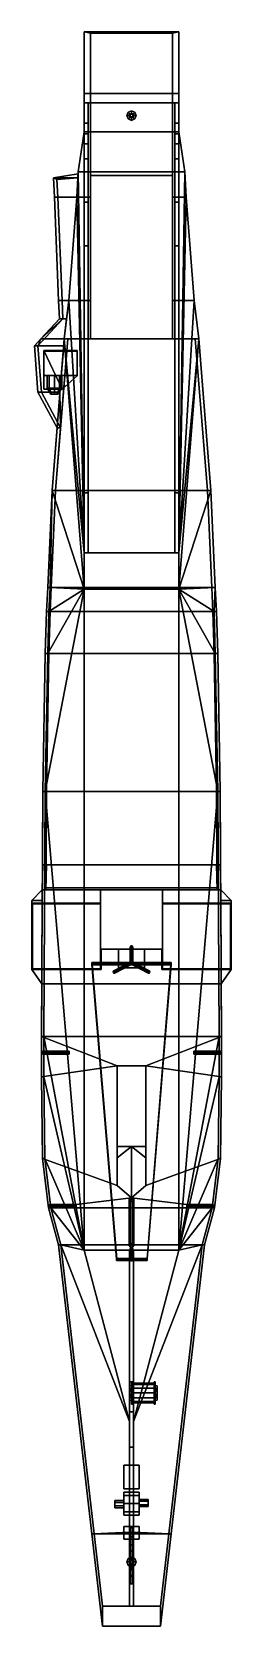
# Model space of a CAD drawing. Extents: x -5 to 5, y -40.2 to 40.4.
import ezdxf

# ---------------------------------------------------------------- set-up
doc = ezdxf.new("R2010")
doc.units = 0
doc.layers.get('0').update_dxf_attribs({"linetype": 'CONTINUOUS'})

msp = doc.modelspace()

# ---------------------------------------------------------------- linework, layer by layer
for points in [[(-2.39, 40.36, 5.36), (-2.39, 35.31, 5.65), (2.39, 35.31, 5.65), (2.39, 40.36, 5.36)], [(-2.07, 40.298, 5.264), (-2.07, 37.24, 0.53), (-2.39, 37.24, 0.53), (-2.39, 40.36, 5.36)], [(-2.39, 37.24, 0.53), (-2.39, 35.31, 0.27), (-2.39, 35.31, 5.65), (-2.39, 40.36, 5.36)], [(-2.07, 40.298, 5.264), (-2.39, 40.36, 5.36), (2.39, 40.36, 5.36), (2.07, 40.298, 5.264)], [(2.07, 40.298, 5.264), (2.07, 35.31, 5.55), (-2.07, 35.31, 5.55), (-2.07, 40.298, 5.264)], [(-2.07, 40.298, 5.264), (-2.07, 35.31, 5.55), (-2.07, 37.24, 0.53), (-2.07, 40.298, 5.264)], [(2.39, 40.36, 5.36), (2.39, 37.24, 0.53), (2.07, 37.24, 0.53), (2.07, 40.298, 5.264)], [(2.07, 40.298, 5.264), (2.07, 37.24, 0.53), (2.07, 35.31, 5.55), (2.07, 40.298, 5.264)], [(2.39, 35.31, 5.65), (2.39, 35.31, 0.27), (2.39, 37.24, 0.53), (2.39, 40.36, 5.36)], [(2.39, 37.24, 0.53), (2.39, 36.779, 0.468), (-2.39, 36.779, 0.468), (-2.39, 37.24, 0.53)], [(-2.07, 37.24, 0.53), (-2.07, 33.11, 1.33), (2.07, 33.11, 1.33), (2.07, 37.24, 0.53)], [(-2.07, 35.31, 5.55), (-2.07, 33.28, 5.69), (-2.07, 33.11, 1.33), (-2.07, 37.24, 0.53)], [(2.07, 37.24, 0.53), (2.07, 33.11, 1.33), (2.07, 33.28, 5.69), (2.07, 35.31, 5.55)], [(-2.39, 35.74, -1.09), (-2.39, 36.779, 0.468), (-2.19, 36.779, 0.468), (-2.19, 35.74, -1.09)], [(-2.39, 35.21, -1.63), (-2.39, 35.31, 0.27), (-2.39, 36.779, 0.468), (-2.39, 35.74, -1.09)], [(2.19, 36.779, 0.468), (2.19, 35.31, 0.27), (-2.19, 35.31, 0.27), (-2.19, 36.779, 0.468)], [(-2.19, 35.74, -1.09), (-2.19, 36.779, 0.468), (-2.19, 35.31, 0.27), (-2.19, 35.21, -1.63)], [(-0.17, 36.3, 5.62), (-0.24, 36.13, 5.62), (-0.13, 36.13, 5.62), (-0.092, 36.222, 5.62)], [(-0.17, 36.3, 5.59), (-0.24, 36.13, 5.6), (-0.24, 36.13, 5.62), (-0.17, 36.3, 5.62)], [(0, 36.37, 5.62), (-0.17, 36.3, 5.62), (-0.092, 36.222, 5.62), (0, 36.26, 5.62)], [(0, 36.37, 5.59), (-0.17, 36.3, 5.59), (-0.17, 36.3, 5.62), (0, 36.37, 5.62)], [(0, 36.26, 5.62), (-0.092, 36.222, 5.62), (-0.049, 36.179, 6.03), (0, 36.2, 6.03)], [(0.17, 36.3, 5.62), (0, 36.37, 5.62), (0, 36.26, 5.62), (0.092, 36.222, 5.62)], [(0.17, 36.3, 5.59), (0, 36.37, 5.59), (0, 36.37, 5.62), (0.17, 36.3, 5.62)], [(0.092, 36.222, 5.62), (0, 36.26, 5.62), (0, 36.2, 6.03), (0.049, 36.179, 6.03)], [(0.24, 36.13, 5.62), (0.17, 36.3, 5.62), (0.092, 36.222, 5.62), (0.13, 36.13, 5.62)], [(0.24, 36.13, 5.6), (0.17, 36.3, 5.59), (0.17, 36.3, 5.62), (0.24, 36.13, 5.62)], [(2.19, 35.21, -1.63), (2.19, 35.31, 0.27), (2.19, 36.779, 0.468), (2.19, 35.74, -1.09)], [(2.19, 35.74, -1.09), (2.19, 36.779, 0.468), (2.39, 36.779, 0.468), (2.39, 35.74, -1.09)], [(2.39, 35.74, -1.09), (2.39, 36.779, 0.468), (2.39, 35.31, 0.27), (2.39, 35.21, -1.63)], [(-2.39, 35.21, -1.63), (-2.39, 35.74, -1.09), (-2.19, 35.74, -1.09), (-2.19, 35.21, -1.63)], [(-0.24, 36.13, 5.62), (-0.17, 35.96, 5.62), (-0.092, 36.038, 5.62), (-0.13, 36.13, 5.62)], [(-0.24, 36.13, 5.6), (-0.17, 35.96, 5.61), (-0.17, 35.96, 5.62), (-0.24, 36.13, 5.62)], [(-0.17, 35.96, 5.62), (0, 35.89, 5.62), (0, 36, 5.62), (-0.092, 36.038, 5.62)], [(-0.17, 35.96, 5.61), (0, 35.89, 5.61), (0, 35.89, 5.62), (-0.17, 35.96, 5.62)], [(-0.092, 36.222, 5.62), (-0.13, 36.13, 5.62), (-0.07, 36.13, 6.03), (-0.049, 36.179, 6.03)], [(-0.13, 36.13, 5.62), (-0.092, 36.038, 5.62), (-0.049, 36.081, 6.03), (-0.07, 36.13, 6.03)], [(-0.092, 36.038, 5.62), (0, 36, 5.62), (0, 36.06, 6.03), (-0.049, 36.081, 6.03)], [(-0.049, 36.179, 6.03), (-0.07, 36.13, 6.03), (-0.07, 36.13, 6.18), (-0.049, 36.179, 6.18)], [(-0.07, 36.13, 6.03), (-0.049, 36.081, 6.03), (-0.049, 36.081, 6.18), (-0.07, 36.13, 6.18)], [(0, 36.2, 6.03), (-0.049, 36.179, 6.03), (-0.049, 36.179, 6.18), (0, 36.2, 6.18)], [(-0.049, 36.081, 6.03), (0, 36.06, 6.03), (0, 36.06, 6.18), (-0.049, 36.081, 6.18)], [(0.049, 36.179, 6.03), (0, 36.2, 6.03), (0, 36.2, 6.18), (0.049, 36.179, 6.18)], [(0, 36.06, 6.03), (0.049, 36.081, 6.03), (0.049, 36.081, 6.18), (0, 36.06, 6.18)], [(0, 36, 5.62), (0.092, 36.038, 5.62), (0.049, 36.081, 6.03), (0, 36.06, 6.03)], [(0, 35.89, 5.62), (0.17, 35.96, 5.62), (0.092, 36.038, 5.62), (0, 36, 5.62)], [(0, 35.89, 5.61), (0.17, 35.96, 5.61), (0.17, 35.96, 5.62), (0, 35.89, 5.62)], [(0.13, 36.13, 5.62), (0.092, 36.222, 5.62), (0.049, 36.179, 6.03), (0.07, 36.13, 6.03)], [(0.07, 36.13, 6.03), (0.049, 36.179, 6.03), (0.049, 36.179, 6.18), (0.07, 36.13, 6.18)], [(0.049, 36.081, 6.03), (0.07, 36.13, 6.03), (0.07, 36.13, 6.18), (0.049, 36.081, 6.18)], [(0.092, 36.038, 5.62), (0.13, 36.13, 5.62), (0.07, 36.13, 6.03), (0.049, 36.081, 6.03)], [(0.17, 35.96, 5.62), (0.24, 36.13, 5.62), (0.13, 36.13, 5.62), (0.092, 36.038, 5.62)], [(0.17, 35.96, 5.61), (0.24, 36.13, 5.6), (0.24, 36.13, 5.62), (0.17, 35.96, 5.62)], [(2.19, 35.21, -1.63), (2.19, 35.74, -1.09), (2.39, 35.74, -1.09), (2.39, 35.21, -1.63)], [(2.7, 33.28, 5.79), (2.39, 35.31, 5.65), (-2.39, 35.31, 5.65), (-2.7, 33.28, 5.79)], [(-2.39, 35.31, 5.65), (-2.39, 35.31, 0.27), (-2.7, 33.28), (-2.7, 33.28, 5.79)], [(-2.39, 34.7, -1.84), (-2.39, 33.95, -1.91), (-2.39, 35.31, 0.27), (-2.39, 35.21, -1.63)], [(-2.39, 31.75, -2.01), (-2.39, 31.75, -2.01), (-2.39, 35.31, 0.27), (-2.39, 33.95, -1.91)], [(-2.39, 31.75, -2.01), (-2.39, 31.75, -2.01), (-2.39, 33.28), (-2.39, 35.31, 0.27)], [(-2.39, 34.7, -1.84), (-2.39, 35.21, -1.63), (-2.19, 35.21, -1.63), (-2.19, 34.7, -1.84)], [(-2.39, 33.95, -1.91), (-2.39, 34.7, -1.84), (-2.19, 34.7, -1.84), (-2.19, 33.95, -1.91)], [(-2.19, 33.28), (-2.19, 35.31, 0.27), (2.19, 35.31, 0.27), (2.19, 33.28)], [(-2.19, 35.21, -1.63), (-2.19, 35.31, 0.27), (-2.19, 33.28), (-2.19, 34.7, -1.84)], [(-2.19, 34.7, -1.84), (-2.19, 33.28), (-2.19, 33.28), (-2.19, 33.95, -1.91)], [(2.07, 35.31, 5.55), (2.07, 33.28, 5.69), (-2.07, 33.28, 5.69), (-2.07, 35.31, 5.55)], [(2.19, 31.75, -2.01), (2.19, 31.75, -2.01), (2.19, 33.28), (2.19, 35.31, 0.27)], [(2.19, 31.75, -2.01), (2.19, 31.75, -2.01), (2.19, 35.31, 0.27), (2.19, 33.95, -1.91)], [(2.19, 34.7, -1.84), (2.19, 33.95, -1.91), (2.19, 35.31, 0.27), (2.19, 35.21, -1.63)], [(2.19, 34.7, -1.84), (2.19, 35.21, -1.63), (2.39, 35.21, -1.63), (2.39, 34.7, -1.84)], [(2.19, 33.95, -1.91), (2.19, 34.7, -1.84), (2.39, 34.7, -1.84), (2.39, 33.95, -1.91)], [(2.7, 33.28), (2.39, 35.31, 0.27), (2.39, 35.31, 5.65), (2.7, 33.28, 5.79)], [(2.39, 35.21, -1.63), (2.39, 35.31, 0.27), (2.39, 33.28), (2.39, 34.7, -1.84)], [(2.39, 34.7, -1.84), (2.39, 33.28), (2.39, 33.28), (2.39, 33.95, -1.91)], [(-2.39, 31.75, -2.01), (-2.39, 33.95, -1.91), (-2.19, 33.95, -1.91), (-2.19, 31.75, -2.01)], [(-2.19, 33.95, -1.91), (-2.19, 33.28), (-2.19, 33.28), (-2.19, 31.75, -2.01)], [(2.19, 31.75, -2.01), (2.19, 33.95, -1.91), (2.39, 33.95, -1.91), (2.39, 31.75, -2.01)], [(2.39, 33.95, -1.91), (2.39, 33.28), (2.39, 33.28), (2.39, 31.75, -2.01)], [(-3.94, 32.99, 5.66), (-2.705, 33.18, 5.679), (-2.714, 32.99, 5.658), (-3.94, 32.99, 5.66)], [(-2.705, 33.18, 6.669), (-2.705, 33.18, 5.679), (-3.94, 32.99, 5.66), (-3.94, 32.99, 6.65)], [(-2.705, 33, 6.669), (-2.705, 33.18, 6.669), (-3.94, 32.99, 6.65), (-3.784, 32.9, 6.65)], [(-2.7, 33.28), (-2.76, 32), (-2.76, 32, 5.55), (-2.705, 33.18, 5.679)], [(-2.39, 14.03, -2.84), (-2.76, 32), (-2.76, 32), (-2.7, 33.28)], [(-2.7, 33.28, 5.79), (-2.76, 32, 5.65), (-2.07, 32, 5.65), (-2.07, 33.28, 5.79)], [(-2.714, 32.99, 5.758), (-2.705, 33.18, 5.779), (-2.705, 33.18, 5.779), (-2.705, 33, 5.779)], [(-2.7, 33.28), (-2.705, 33.18, 5.679), (-2.705, 33.18, 5.779), (-2.7, 33.28, 5.79)], [(-2.705, 33, 6.669), (-2.705, 33, 5.779), (-2.705, 33.18, 5.779), (-2.705, 33.18, 6.669)], [(-2.39, 14.03, -2.84), (-2.7, 33.28), (-2.7, 33.28), (-2.39, 33.28)], [(-2.39, 33.28), (-2.39, 31.75, -2.01), (-2.39, 14.03, -2.84)], [(-2.19, 14.03, -2.84), (-2.19, 33.28), (2.19, 33.28), (2.19, 14.03, -2.84)], [(-2.19, 31.75, -2.01), (-2.19, 33.28), (-2.19, 33.28), (-2.19, 29.55, -2.16)], [(-2.19, 14.03, -2.84), (-2.19, 17.06, -2.84), (-2.19, 29.55, -2.16), (-2.19, 33.28)], [(-2.07, 33.28, 5.69), (-2.07, 32, 5.65), (-2.07, 24.85, 4.56), (-2.07, 33.11, 1.33)], [(-2.07, 33.28, 5.79), (-2.07, 32, 5.65), (-2.07, 33.28, 5.69)], [(2.07, 33.28, 5.69), (2.07, 33.28, 5.79), (-2.07, 33.28, 5.79), (-2.07, 33.28, 5.69)], [(-2.07, 33.11, 1.33), (-2.07, 24.85, 4.56), (2.07, 24.85, 4.56), (2.07, 33.11, 1.33)], [(2.07, 33.28, 5.79), (2.07, 32, 5.65), (2.76, 32, 5.65), (2.7, 33.28, 5.79)], [(2.07, 33.28, 5.69), (2.07, 32, 5.65), (2.07, 32, 5.65), (2.07, 33.28, 5.79)], [(2.07, 33.11, 1.33), (2.07, 24.85, 4.56), (2.07, 26.78, 4.87), (2.07, 33.28, 5.69)], [(2.19, 33.28), (2.19, 31.75, -2.01), (2.19, 14.03, -2.84)], [(2.7, 33.28), (2.76, 32), (2.39, 14.03, -2.84)], [(2.39, 33.28), (2.7, 33.28), (2.39, 14.03, -2.84)], [(2.39, 14.03, -2.84), (2.39, 17.06, -2.84), (2.39, 29.55, -2.16), (2.39, 33.28)], [(2.39, 31.75, -2.01), (2.39, 33.28), (2.39, 33.28), (2.39, 29.55, -2.16)], [(2.76, 32, 5.65), (2.76, 32), (2.7, 33.28), (2.7, 33.28, 5.79)], [(-3.9, 32, 5.55), (-3.94, 32.99, 5.66), (-2.714, 32.99, 5.658), (-2.76, 32, 5.55)], [(-3.94, 32.99, 6.65), (-3.94, 32.99, 5.66), (-3.9, 32, 5.55), (-3.9, 32, 6.54)], [(-3.784, 32.9, 6.65), (-3.94, 32.99, 6.65), (-3.9, 32, 6.54), (-3.72, 32, 6.54)], [(-2.714, 32.99, 5.758), (-2.705, 33, 5.779), (-2.705, 33, 5.779), (-3.784, 32.9, 5.76)], [(-3.784, 32.9, 5.76), (-2.705, 33, 5.779), (-2.705, 33, 6.669), (-3.784, 32.9, 6.65)], [(-2.76, 32, 5.65), (-2.714, 32.99, 5.758), (-3.784, 32.9, 5.76), (-3.72, 32, 5.65)], [(-3.72, 32, 5.65), (-3.784, 32.9, 5.76), (-3.784, 32.9, 6.65), (-3.72, 32, 6.54)], [(-3.687, 26.78, 4.77), (-3.9, 32, 5.55), (-2.76, 32, 5.55), (-3.17, 26.78, 4.77)], [(-3.72, 32, 6.54), (-3.9, 32, 6.54), (-3.687, 26.78, 5.76), (-3.507, 26.78, 5.76)], [(-3.9, 32, 6.54), (-3.9, 32, 5.55), (-3.687, 26.78, 4.77), (-3.687, 26.78, 5.76)], [(-3.17, 26.78, 4.87), (-2.76, 32, 5.65), (-3.72, 32, 5.65), (-3.507, 26.78, 4.87)], [(-3.507, 26.78, 4.87), (-3.72, 32, 5.65), (-3.72, 32, 6.54), (-3.507, 26.78, 5.76)], [(-2.76, 32, 5.55), (-2.76, 32), (-3.17, 26.78), (-3.17, 26.78, 4.77)], [(-2.39, 14.03, -2.84), (-3.17, 26.78), (-3.17, 26.78), (-2.76, 32)], [(-2.76, 32, 5.65), (-3.17, 26.78, 4.87), (-2.07, 26.78, 4.87), (-2.07, 32, 5.65)], [(-2.39, 29.55, -2.16), (-2.39, 31.75, -2.01), (-2.19, 31.75, -2.01), (-2.19, 29.55, -2.16)], [(-2.39, 31.75, -2.01), (-2.39, 29.55, -2.16), (-2.39, 17.06, -2.84), (-2.39, 14.03, -2.84)], [(-2.07, 32, 5.65), (-2.07, 26.78, 4.87), (-2.07, 24.85, 4.56), (-2.07, 32, 5.65)], [(2.07, 32, 5.65), (2.07, 26.78, 4.87), (3.17, 26.78, 4.87), (2.76, 32, 5.65)], [(2.19, 31.75, -2.01), (2.19, 29.55, -2.16), (2.19, 17.06, -2.84), (2.19, 14.03, -2.84)], [(2.19, 29.55, -2.16), (2.19, 31.75, -2.01), (2.39, 31.75, -2.01), (2.39, 29.55, -2.16)], [(2.76, 32), (3.17, 26.78), (2.39, 14.03, -2.84)], [(3.17, 26.78), (2.76, 32), (2.76, 32, 5.65), (3.17, 26.78, 4.87)], [(-2.39, 17.06, -2.84), (-2.39, 29.55, -2.16), (-2.19, 29.55, -2.16), (-2.19, 17.06, -2.84)], [(2.19, 17.06, -2.84), (2.19, 29.55, -2.16), (2.39, 29.55, -2.16), (2.39, 17.06, -2.84)], [(-3.65, 25.86, 4.62), (-3.687, 26.78, 4.77), (-3.17, 26.78, 4.77), (-3.28, 25.86, 4.622)], [(-3.687, 26.78, 5.76), (-3.687, 26.78, 4.77), (-3.65, 25.86, 4.62), (-3.65, 25.86, 5.61)], [(-3.507, 26.78, 5.76), (-3.687, 26.78, 5.76), (-3.65, 25.86, 5.61), (-3.47, 25.86, 5.61)], [(-3.28, 25.86, 4.722), (-3.17, 26.78, 4.87), (-3.507, 26.78, 4.87), (-3.47, 25.86, 4.721)], [(-3.47, 25.86, 4.721), (-3.507, 26.78, 4.87), (-3.507, 26.78, 5.76), (-3.47, 25.86, 5.61)], [(-3.17, 26.78), (-3.4, 24.85), (-3.4, 24.85, 4.46), (-3.17, 26.78, 4.77)], [(-2.39, 14.03, -2.84), (-3.4, 24.85), (-3.4, 24.85), (-3.17, 26.78)], [(-3.17, 26.78, 4.87), (-3.4, 24.85, 4.56), (-2.07, 24.85, 4.56), (-2.07, 26.78, 4.87)], [(2.07, 26.78, 4.87), (2.07, 24.85, 4.56), (3.4, 24.85, 4.56), (3.17, 26.78, 4.87)], [(3.17, 26.78), (3.4, 24.85), (2.39, 14.03, -2.84)], [(3.4, 24.85, 4.56), (3.4, 24.85), (3.17, 26.78), (3.17, 26.78, 4.87)], [(-3.65, 25.86, 5.61), (-3.65, 25.86, 4.62), (-4.91, 24.5, 4.4), (-4.91, 24.5, 5.39)], [(-3.47, 25.86, 5.61), (-3.65, 25.86, 5.61), (-4.91, 24.5, 5.39), (-4.73, 24.5, 5.39)], [(-4.73, 24.5, 4.5), (-3.47, 25.86, 4.721), (-3.47, 25.86, 5.61), (-4.73, 24.5, 5.39)], [(-3.4, 24.85, 4.56), (-3.28, 25.86, 4.722), (-3.47, 25.86, 4.721), (-4.586, 24.85, 4.56)], [(-4.586, 24.85, 4.46), (-3.65, 25.86, 4.62), (-3.28, 25.86, 4.622), (-3.4, 24.85, 4.46)], [(-4.91, 24.5, 4.4), (-4.586, 24.85, 4.46), (-3.4, 24.85, 4.46), (-3.428, 24.5, 4.403)], [(-4.74, 22.15, 4.02), (-4.91, 24.5, 4.4), (-3.428, 24.5, 4.403), (-3.618, 22.15, 4.02)], [(-4.91, 24.5, 5.39), (-4.91, 24.5, 4.4), (-4.74, 22.15, 4.02), (-4.74, 22.15, 5.01)], [(-4.73, 24.5, 5.39), (-4.91, 24.5, 5.39), (-4.74, 22.15, 5.01), (-4.56, 22.15, 5.01)], [(-3.428, 24.5, 4.503), (-3.4, 24.85, 4.56), (-4.586, 24.85, 4.56), (-4.73, 24.5, 4.5)], [(-3.618, 22.15, 4.12), (-3.428, 24.5, 4.503), (-4.73, 24.5, 4.5), (-4.56, 22.15, 4.12)], [(-4.56, 22.15, 4.12), (-4.73, 24.5, 4.5), (-4.73, 24.5, 5.39), (-4.56, 22.15, 5.01)], [(-2.74, 24.26, 4.69), (-2.74, 24.26, 4.46), (-4.43, 24.26, 4.46), (-4.43, 24.26, 4.69)], [(-2.74, 22.98, 4.69), (-2.74, 24.26, 4.69), (-4.43, 24.26, 4.69), (-3.51, 22.3, 4.69)], [(-3.51, 22.3, 4.69), (-3.51, 22.3, 4.69), (-4.43, 24.26, 4.69), (-4.43, 22.3, 4.69)], [(-4.43, 24.26, 4.69), (-4.43, 24.26, 4.46), (-4.43, 22.3, 4.14), (-4.43, 22.3, 4.69)], [(-2.74, 23, 5.69), (-2.74, 24.22, 5.69), (-4.43, 24.22, 5.69), (-4.43, 23, 5.69)], [(-4.43, 24.22, 5.69), (-4.43, 24.22, 4.69), (-4.43, 23, 4.69), (-4.43, 23, 5.69)], [(-2.74, 24.22, 5.69), (-2.74, 24.22, 4.69), (-4.43, 24.22, 4.69), (-4.43, 24.22, 5.69)], [(-3.4, 24.85, 4.46), (-3.4, 24.85), (-4.02, 17.18), (-3.764, 20.35, 3.727)], [(-2.39, 12.2, -3.11), (-4.02, 17.18), (-4.02, 17.18), (-3.4, 24.85)], [(3.84, 17.18, 3.31), (3.22, 24.85, 4.56), (-3.22, 24.85, 4.56), (-3.84, 17.18, 3.31)], [(-3.584, 20.35, 3.827), (-3.22, 24.85, 4.56), (-3.4, 24.85, 4.56), (-3.618, 22.15, 4.12)], [(-2.39, 14.03, -2.84), (-2.39, 12.2, -3.11), (-2.39, 12.2, -3.11), (-3.4, 24.85)], [(-2.74, 22.98, 4.25), (-2.74, 24.26, 4.46), (-2.74, 24.26, 4.69), (-2.74, 22.98, 4.69)], [(-2.74, 23, 4.69), (-2.74, 24.22, 4.69), (-2.74, 24.22, 5.69), (-2.74, 23, 5.69)], [(3.4, 24.85), (4.02, 17.18), (2.39, 12.2, -3.11)], [(3.4, 24.85), (2.39, 12.2, -3.11), (2.39, 14.03, -2.84)], [(4.02, 17.18, 4.2), (3.4, 24.85, 5.45), (3.22, 24.85, 5.45), (3.84, 17.18, 4.2)], [(3.4, 24.85, 5.45), (3.4, 24.85, 4.56), (3.22, 24.85, 4.56), (3.22, 24.85, 5.45)], [(3.22, 24.85, 5.45), (3.22, 24.85, 4.56), (3.84, 17.18, 3.31), (3.84, 17.18, 4.2)], [(4.02, 17.18), (3.4, 24.85), (3.4, 24.85, 4.56), (4.02, 17.18, 3.31)], [(4.02, 17.18, 3.31), (3.4, 24.85, 4.56), (3.4, 24.85, 5.45), (4.02, 17.18, 4.2)], [(-4.43, 23, 5.69), (-4.43, 23, 4.69), (-2.74, 23, 4.69), (-2.74, 23, 5.69)], [(-4.27, 22.35, 5.16), (-4.162, 22.35, 5.422), (-4.162, 23, 5.422), (-4.27, 23, 5.16)], [(-4.162, 22.35, 4.898), (-4.27, 22.35, 5.16), (-4.27, 23, 5.16), (-4.162, 23, 4.898)], [(-4.162, 22.35, 5.422), (-3.9, 22.35, 5.53), (-3.9, 23, 5.53), (-4.162, 23, 5.422)], [(-3.9, 22.35, 4.79), (-4.162, 22.35, 4.898), (-4.162, 23, 4.898), (-3.9, 23, 4.79)], [(-3.9, 22.35, 5.53), (-3.638, 22.35, 5.422), (-3.638, 23, 5.422), (-3.9, 23, 5.53)], [(-3.638, 22.35, 4.898), (-3.9, 22.35, 4.79), (-3.9, 23, 4.79), (-3.638, 23, 4.898)], [(-3.638, 22.35, 5.422), (-3.53, 22.35, 5.16), (-3.53, 23, 5.16), (-3.638, 23, 5.422)], [(-3.53, 22.35, 5.16), (-3.638, 22.35, 4.898), (-3.638, 23, 4.898), (-3.53, 23, 5.16)], [(-3.51, 22.3, 4.69), (-3.51, 22.3, 4.14), (-2.74, 22.98, 4.25), (-2.74, 22.98, 4.69)], [(-3.764, 20.35, 3.727), (-4.74, 22.15, 4.02), (-3.618, 22.15, 4.02), (-3.764, 20.35, 3.727)], [(-4.74, 22.15, 5.01), (-4.74, 22.15, 4.02), (-3.764, 20.35, 3.727), (-3.764, 20.35, 4.717)], [(-4.56, 22.15, 5.01), (-4.74, 22.15, 5.01), (-3.764, 20.35, 4.717), (-3.584, 20.35, 4.717)], [(-3.584, 20.35, 3.827), (-3.618, 22.15, 4.12), (-4.56, 22.15, 4.12), (-3.584, 20.35, 3.827)], [(-3.584, 20.35, 3.827), (-4.56, 22.15, 4.12), (-4.56, 22.15, 5.01), (-3.584, 20.35, 4.717)], [(-4.43, 22.3, 4.69), (-4.43, 22.3, 4.14), (-3.51, 22.3, 4.14), (-3.51, 22.3, 4.69)], [(-4.08, 22.06, 5.16), (-4.027, 22.06, 5.287), (-4.162, 22.35, 5.422), (-4.27, 22.35, 5.16)], [(-4.027, 22.06, 5.033), (-4.08, 22.06, 5.16), (-4.27, 22.35, 5.16), (-4.162, 22.35, 4.898)], [(-4.027, 22.06, 5.287), (-3.9, 22.06, 5.34), (-3.9, 22.35, 5.53), (-4.162, 22.35, 5.422)], [(-3.9, 22.06, 4.98), (-4.027, 22.06, 5.033), (-4.162, 22.35, 4.898), (-3.9, 22.35, 4.79)], [(-4.08, 22.06, 5.16), (-3.773, 22.06, 5.033), (-3.72, 22.06, 5.16), (-4.027, 22.06, 5.287)], [(-4.027, 22.06, 5.033), (-3.9, 22.06, 4.98), (-3.773, 22.06, 5.033), (-4.08, 22.06, 5.16)], [(-4.027, 22.06, 5.287), (-3.72, 22.06, 5.16), (-3.773, 22.06, 5.287), (-3.9, 22.06, 5.34)], [(-3.9, 22.06, 5.34), (-3.773, 22.06, 5.287), (-3.638, 22.35, 5.422), (-3.9, 22.35, 5.53)], [(-3.773, 22.06, 5.033), (-3.9, 22.06, 4.98), (-3.9, 22.35, 4.79), (-3.638, 22.35, 4.898)], [(-3.773, 22.06, 5.287), (-3.72, 22.06, 5.16), (-3.53, 22.35, 5.16), (-3.638, 22.35, 5.422)], [(-3.72, 22.06, 5.16), (-3.773, 22.06, 5.033), (-3.638, 22.35, 4.898), (-3.53, 22.35, 5.16)], [(-3.51, 22.3, 4.14), (-3.51, 22.3, 4.44), (-3.51, 22.3, 4.69)], [(-3.764, 20.35, 4.717), (-3.764, 20.35, 3.827), (-4.02, 17.18, 3.31), (-4.02, 17.18, 4.2)], [(-3.84, 17.18, 4.2), (-3.584, 20.35, 4.717), (-3.764, 20.35, 4.717), (-4.02, 17.18, 4.2)], [(-3.764, 20.35, 3.827), (-3.764, 20.35, 3.727), (-4.02, 17.18), (-4.02, 17.18, 3.31)], [(-3.84, 17.18, 3.31), (-3.584, 20.35, 3.827), (-3.584, 20.35, 4.717), (-3.84, 17.18, 4.2)], [(-4.02, 17.18), (-4.12, 12.29), (-4.24, 12.29, 2.54), (-4.02, 17.18, 3.31)], [(-4.06, 12.29, 3.49), (-3.84, 17.18, 4.2), (-4.02, 17.18, 4.2), (-4.24, 12.29, 3.49)], [(-4.02, 17.18, 4.2), (-4.02, 17.18, 3.31), (-4.24, 12.29, 2.54), (-4.24, 12.29, 3.49)], [(-2.39, 12.2, -3.11), (-4.12, 12.29), (-4.12, 12.29), (-4.02, 17.18)], [(-3.84, 17.18, 3.31), (-4.06, 12.29, 2.54), (4.06, 12.29, 2.54), (3.84, 17.18, 3.31)], [(-4.06, 12.29, 2.54), (-3.84, 17.18, 3.31), (-3.84, 17.18, 4.2), (-4.06, 12.29, 3.49)], [(-2.39, 14.03, -2.84), (-2.39, 17.06, -2.84), (-2.19, 17.06, -2.84), (-2.19, 14.03, -2.84)], [(2.19, 14.03, -2.84), (2.19, 17.06, -2.84), (2.39, 17.06, -2.84), (2.39, 14.03, -2.84)], [(4.02, 17.18), (4.24, 12.29), (2.39, 12.2, -3.11)], [(3.84, 17.18, 4.2), (3.84, 17.18, 3.31), (4.06, 12.29, 2.54), (4.06, 12.29, 3.49)], [(4.24, 12.29, 3.49), (4.02, 17.18, 4.2), (3.84, 17.18, 4.2), (4.06, 12.29, 3.49)], [(4.24, 12.29, 2.54), (4.24, 12.29), (4.02, 17.18), (4.02, 17.18, 3.31)], [(4.24, 12.29, 2.54), (4.02, 17.18, 3.31), (4.02, 17.18, 4.2), (4.24, 12.29, 3.49)], [(-2.39, 12.2, -3.11), (-2.39, 14.03, -2.84), (2.39, 14.03, -2.84), (2.39, 12.2, -3.11)], [(-2.39, 12.2, -3.11), (-2.39, -21.2, -3.26), (-2.39, -21.2, -3.26), (-4.36, 1.97)], [(-2.39, 12.2, -3.11), (-4.36, 1.97), (-4.36, 1.97), (-4.24, 8.94)], [(-4.12, 12.29), (-4.18, 11.07), (-4.3, 11.07, 2.47), (-4.24, 12.29, 2.54)], [(-4.24, 12.29, 3.49), (-4.24, 12.29, 2.54), (-4.3, 11.07, 2.47), (-4.3, 11.07, 3.36)], [(-4.12, 11.07, 3.36), (-4.06, 12.29, 3.49), (-4.24, 12.29, 3.49), (-4.3, 11.07, 3.36)], [(-2.39, 12.2, -3.11), (-4.24, 8.94), (-4.24, 8.94), (-4.18, 11.07)], [(-2.39, 12.2, -3.11), (-4.18, 11.07), (-4.18, 11.07), (-4.12, 12.29)], [(-4.06, 12.29, 2.54), (-4.12, 11.07, 2.47), (4.12, 11.07, 2.47), (4.06, 12.29, 2.54)], [(-4.12, 11.07, 2.47), (-4.06, 12.29, 2.54), (-4.06, 12.29, 3.49), (-4.12, 11.07, 3.36)], [(-2.39, -21.2, -3.26), (-2.39, 12.2, -3.11), (2.39, 12.2, -3.11), (2.39, -21.2, -3.26)], [(4.24, 12.29), (4.18, 11.07), (2.39, 12.2, -3.11)], [(4.36, 1.97), (2.39, -21.2, -3.26), (2.39, 12.2, -3.11)], [(4.24, 8.94), (4.36, 1.97), (2.39, 12.2, -3.11)], [(4.18, 11.07), (4.24, 8.94), (2.39, 12.2, -3.11)], [(4.06, 12.29, 3.49), (4.06, 12.29, 2.54), (4.12, 11.07, 2.47), (4.12, 11.07, 3.36)], [(4.3, 11.07, 3.36), (4.24, 12.29, 3.49), (4.06, 12.29, 3.49), (4.12, 11.07, 3.36)], [(4.3, 11.07, 2.47), (4.18, 11.07), (4.24, 12.29), (4.24, 12.29, 2.54)], [(4.3, 11.07, 2.47), (4.24, 12.29, 2.54), (4.24, 12.29, 3.49), (4.3, 11.07, 3.36)], [(-4.18, 11.07), (-4.24, 8.94), (-4.36, 8.94, 2.47), (-4.3, 11.07, 2.47)], [(-4.18, 8.94, 3.36), (-4.12, 11.07, 3.36), (-4.3, 11.07, 3.36), (-4.36, 8.94, 3.36)], [(-4.3, 11.07, 3.36), (-4.3, 11.07, 2.47), (-4.36, 8.94, 2.47), (-4.36, 8.94, 3.36)], [(-4.12, 11.07, 2.47), (-4.18, 8.94, 2.47), (4.18, 8.94, 2.47), (4.12, 11.07, 2.47)], [(-4.18, 8.94, 2.47), (-4.12, 11.07, 2.47), (-4.12, 11.07, 3.36), (-4.18, 8.94, 3.36)], [(4.36, 8.94, 3.36), (4.3, 11.07, 3.36), (4.12, 11.07, 3.36), (4.18, 8.94, 3.36)], [(4.12, 11.07, 3.36), (4.12, 11.07, 2.47), (4.18, 8.94, 2.47), (4.18, 8.94, 3.36)], [(4.36, 8.94, 2.47), (4.24, 8.94), (4.18, 11.07), (4.3, 11.07, 2.47)], [(4.36, 8.94, 2.47), (4.3, 11.07, 2.47), (4.3, 11.07, 3.36), (4.36, 8.94, 3.36)], [(-4.24, 8.94), (-4.36, 1.97), (-4.48, 1.97, 2.47), (-4.36, 8.94, 2.47)], [(-4.36, 8.94, 3.36), (-4.36, 8.94, 2.47), (-4.48, 1.97, 2.47), (-4.48, 1.97, 3.36)], [(-4.3, 1.97, 3.36), (-4.18, 8.94, 3.36), (-4.36, 8.94, 3.36), (-4.48, 1.97, 3.36)], [(-4.18, 8.94, 2.47), (-4.3, 1.97, 2.47), (4.3, 1.97, 2.47), (4.18, 8.94, 2.47)], [(-4.3, 1.97, 2.47), (-4.18, 8.94, 2.47), (-4.18, 8.94, 3.36), (-4.3, 1.97, 3.36)], [(4.48, 1.97, 3.36), (4.36, 8.94, 3.36), (4.18, 8.94, 3.36), (4.3, 1.97, 3.36)], [(4.18, 8.94, 3.36), (4.18, 8.94, 2.47), (4.3, 1.97, 2.47), (4.3, 1.97, 3.36)], [(4.48, 1.97, 2.47), (4.36, 1.97), (4.24, 8.94), (4.36, 8.94, 2.47)], [(4.48, 1.97, 2.47), (4.36, 8.94, 2.47), (4.36, 8.94, 3.36), (4.48, 1.97, 3.36)], [(-4.36, 1.97), (-4.44, -10.4), (-4.56, -10.4, 2.47), (-4.48, 1.97, 2.47)], [(-4.324, -1.73, 3.36), (-4.3, 1.97, 3.36), (-4.48, 1.97, 3.36), (-4.504, -1.73, 3.36)], [(-4.48, 1.97, 3.36), (-4.48, 1.97, 2.47), (-4.504, -1.73, 2.47), (-4.504, -1.73, 3.36)], [(-4.36, 1.97), (-2.39, -21.2, -3.26), (-2.39, -21.2, -3.26), (-4.44, -10.4)], [(-4.324, -1.73, 2.47), (-4.3, 1.97, 2.47), (-4.3, 1.97, 3.36), (-4.324, -1.73, 3.36)], [(-4.3, 1.97, 2.47), (-4.324, -1.73, 2.47), (4.324, -1.73, 2.47), (4.3, 1.97, 2.47)], [(4.44, -10.4), (2.39, -21.2, -3.26), (4.36, 1.97)], [(4.3, 1.97, 3.36), (4.3, 1.97, 2.47), (4.324, -1.73, 2.47), (4.324, -1.73, 3.36)], [(4.504, -1.73, 3.36), (4.48, 1.97, 3.36), (4.3, 1.97, 3.36), (4.324, -1.73, 3.36)], [(4.56, -10.4, 2.47), (4.44, -10.4), (4.36, 1.97), (4.48, 1.97, 2.47)], [(4.504, -1.73, 2.47), (4.48, 1.97, 2.47), (4.48, 1.97, 3.36), (4.504, -1.73, 3.36)], [(-4.48, -1.73, 3.36), (-4.504, -1.73, 2.47), (-4.511, -2.9, 2.47), (-4.511, -2.99, 4.05)], [(-4.331, -2.99, 4.05), (-4.3, -1.73, 3.36), (-4.48, -1.73, 3.36), (-4.511, -2.99, 4.05)], [(-4.504, -1.73, 3.36), (-4.504, -1.73, 2.47), (-4.324, -1.73, 2.47), (-4.324, -1.73, 3.36)], [(-4.324, -1.73, 2.47), (-4.331, -2.9, 2.47), (4.331, -2.9, 2.47), (4.324, -1.73, 2.47)], [(-4.331, -2.9, 2.47), (-4.324, -1.73, 2.47), (-4.3, -1.73, 3.36), (-4.331, -2.99, 4.05)], [(4.3, -1.73, 3.36), (4.324, -1.73, 2.47), (4.331, -2.9, 2.47), (4.331, -2.99, 4.05)], [(4.511, -2.99, 4.05), (4.48, -1.73, 3.36), (4.3, -1.73, 3.36), (4.331, -2.99, 4.05)], [(4.324, -1.73, 3.36), (4.324, -1.73, 2.47), (4.504, -1.73, 2.47), (4.504, -1.73, 3.36)], [(4.511, -2.9, 2.47), (4.504, -1.73, 2.47), (4.48, -1.73, 3.36), (4.511, -2.99, 4.05)], [(-5.04, -3.54, 4.4), (-4.511, -2.99, 4.4), (-4.511, -2.99, 4.4), (-4.515, -3.54, 4.4)], [(-4.511, -2.99, 4.48), (-4.511, -2.99, 4.4), (-5.04, -3.54, 4.4), (-5.04, -3.54, 4.48)], [(-4.515, -3.54, 4.48), (-4.511, -2.99, 4.48), (-4.511, -2.99, 4.48), (-5.04, -3.54, 4.48)], [(-4.511, -2.99, 4.05), (-4.511, -2.9, 2.47), (-4.543, -7.75, 2.47), (-4.543, -7.75, 4.4)], [(4.543, -7.75, 4.48), (4.511, -2.99, 4.48), (-4.511, -2.99, 4.48), (-4.543, -7.75, 4.48)], [(-4.543, -7.75, 4.4), (-4.511, -2.99, 4.4), (-4.511, -2.99, 4.05), (-4.543, -7.75, 4.4)], [(4.511, -2.99, 4.48), (4.511, -2.99, 4.05), (-4.511, -2.99, 4.05), (-4.511, -2.99, 4.48)], [(4.331, -2.99, 4.05), (4.331, -2.9, 2.47), (-4.331, -2.9, 2.47), (-4.331, -2.99, 4.05)], [(1.57, -5.99, 8.31), (1.57, -2.99, 8.31), (-1.57, -2.99, 8.31), (-1.57, -5.99, 8.31)], [(-1.57, -2.99, 8.31), (-1.57, -2.99, 4.48), (-1.57, -5.99, 4.48), (-1.57, -5.99, 8.31)], [(1.57, -2.99, 8.31), (1.57, -2.99, 4.48), (-1.57, -2.99, 4.48), (-1.57, -2.99, 8.31)], [(1.57, -5.99, 4.48), (1.57, -2.99, 4.48), (1.57, -2.99, 8.31), (1.57, -5.99, 8.31)], [(4.543, -7.75, 2.47), (4.511, -2.9, 2.47), (4.511, -2.99, 4.05), (4.543, -7.75, 4.4)], [(4.543, -7.75, 4.4), (4.511, -2.99, 4.05), (4.511, -2.99, 4.4), (4.543, -7.75, 4.4)], [(5.04, -3.54, 4.48), (4.511, -2.99, 4.48), (4.511, -2.99, 4.48), (4.515, -3.54, 4.48)], [(4.515, -3.54, 4.4), (4.511, -2.99, 4.4), (4.511, -2.99, 4.4), (5.04, -3.54, 4.4)], [(4.511, -2.99, 4.4), (4.511, -2.99, 4.48), (5.04, -3.54, 4.48), (5.04, -3.54, 4.4)], [(-5.04, -3.54, 4.48), (-5.04, -3.54, 4.4), (-5.04, -7.02, 4.4), (-5.04, -7.02, 4.48)], [(-4.538, -7.02, 4.48), (-4.515, -3.54, 4.48), (-5.04, -3.54, 4.48), (-5.04, -7.02, 4.48)], [(-5.04, -7.02, 4.4), (-5.04, -3.54, 4.4), (-4.515, -3.54, 4.4), (-4.538, -7.02, 4.4)], [(-1.57, -3.7, 4.99), (-1.57, -3.67, 4.99), (-5.04, -3.67, 4.99), (-5.01, -3.7, 4.99)], [(-1.57, -3.67, 4.99), (-1.57, -3.67, 4.48), (-5.04, -3.67, 4.48), (-5.04, -3.67, 4.99)], [(-5.04, -3.67, 4.99), (-5.04, -3.67, 4.48), (-5.04, -7.02, 4.48), (-5.04, -7.02, 4.99)], [(-5.01, -3.7, 4.99), (-5.04, -3.67, 4.99), (-5.04, -7.02, 4.99), (-5.01, -6.99, 4.99)], [(-5.01, -3.7, 4.99), (-5.01, -3.7, 4.48), (-1.57, -3.7, 4.48), (-1.57, -3.7, 4.99)], [(-5.01, -6.99, 4.99), (-5.01, -6.99, 4.48), (-5.01, -3.7, 4.48), (-5.01, -3.7, 4.99)], [(1.57, -3.67, 4.48), (1.57, -3.67, 4.99), (5.04, -3.67, 4.99), (5.04, -3.67, 4.48)], [(5.01, -3.7, 4.99), (5.04, -3.67, 4.99), (1.57, -3.67, 4.99), (1.57, -3.7, 4.99)], [(5.01, -3.7, 4.48), (5.01, -3.7, 4.99), (1.57, -3.7, 4.99), (1.57, -3.7, 4.48)], [(5.04, -7.02, 4.48), (5.04, -3.54, 4.48), (4.515, -3.54, 4.48), (4.538, -7.02, 4.48)], [(4.538, -7.02, 4.4), (4.515, -3.54, 4.4), (5.04, -3.54, 4.4), (5.04, -7.02, 4.4)], [(5.01, -6.99, 4.99), (5.04, -7.02, 4.99), (5.04, -3.67, 4.99), (5.01, -3.7, 4.99)], [(5.01, -6.99, 4.48), (5.01, -6.99, 4.99), (5.01, -3.7, 4.99), (5.01, -3.7, 4.48)], [(5.04, -3.54, 4.4), (5.04, -3.54, 4.48), (5.04, -7.02, 4.48), (5.04, -7.02, 4.4)], [(5.04, -3.67, 4.48), (5.04, -3.67, 4.99), (5.04, -7.02, 4.99), (5.04, -7.02, 4.48)], [(-1.57, -5.99, 8.31), (-1.57, -5.99, 4.48), (-0.66, -5.99, 4.48), (-0.66, -5.99, 8.31)], [(-1.54, -5.99, 4.99), (-1.57, -5.99, 4.99), (-1.57, -6.99, 4.99), (-1.54, -7.02, 4.99)], [(-1.57, -5.99, 4.99), (-1.57, -5.99, 4.48), (-1.57, -6.99, 4.48), (-1.57, -6.99, 4.99)], [(-1.54, -7.02, 4.99), (-1.54, -7.02, 4.48), (-1.54, -5.99, 4.48), (-1.54, -5.99, 4.99)], [(-0.66, -5.99, 8.31), (-0.66, -5.99, 4.48), (-0.66, -6.94, 4.48), (-0.66, -6.94, 8.31)], [(0.66, -6.94, 8.31), (0.66, -5.99, 8.31), (-0.66, -5.99, 8.31), (-0.66, -6.94, 8.31)], [(-0.035, -5.819, 8.31), (-0.07, -5.88, 8.31), (-0.07, -6.68, 14.68), (-0.035, -6.619, 14.68)], [(-0.07, -5.88, 8.31), (-0.035, -5.941, 8.31), (-0.035, -6.741, 14.68), (-0.07, -6.68, 14.68)], [(0.035, -5.819, 8.31), (-0.035, -5.819, 8.31), (-0.035, -6.619, 14.68), (0.035, -6.619, 14.68)], [(-0.035, -5.941, 8.31), (0.035, -5.941, 8.31), (0.035, -6.741, 14.68), (-0.035, -6.741, 14.68)], [(0.07, -5.88, 8.31), (0.035, -5.819, 8.31), (0.035, -6.619, 14.68), (0.07, -6.68, 14.68)], [(0.035, -5.941, 8.31), (0.07, -5.88, 8.31), (0.07, -6.68, 14.68), (0.035, -6.741, 14.68)], [(0.66, -5.99, 8.31), (0.66, -5.99, 4.48), (1.57, -5.99, 4.48), (1.57, -5.99, 8.31)], [(0.66, -6.94, 4.48), (0.66, -5.99, 4.48), (0.66, -5.99, 8.31), (0.66, -6.94, 8.31)], [(1.54, -7.02, 4.48), (1.54, -7.02, 4.99), (1.54, -5.99, 4.99), (1.54, -5.99, 4.48)], [(1.54, -7.02, 4.99), (1.57, -6.99, 4.99), (1.57, -5.99, 4.99), (1.54, -5.99, 4.99)], [(1.57, -5.99, 4.48), (1.57, -5.99, 4.99), (1.57, -6.99, 4.99), (1.57, -6.99, 4.48)], [(-1.54, -7.02, 4.99), (-1.57, -6.99, 4.99), (-5.01, -6.99, 4.99), (-5.04, -7.02, 4.99)], [(-4.543, -7.75, 4.4), (-5.04, -7.02, 4.4), (-4.538, -7.02, 4.4), (-4.543, -7.75, 4.4)], [(-5.04, -7.02, 4.48), (-5.04, -7.02, 4.4), (-4.543, -7.75, 4.4), (-4.543, -7.75, 4.48)], [(-4.543, -7.75, 4.48), (-4.538, -7.02, 4.48), (-5.04, -7.02, 4.48), (-4.543, -7.75, 4.48)], [(-5.04, -7.02, 4.99), (-5.04, -7.02, 4.48), (-1.54, -7.02, 4.48), (-1.54, -7.02, 4.99)], [(-1.57, -6.99, 4.99), (-1.57, -6.99, 4.48), (-5.01, -6.99, 4.48), (-5.01, -6.99, 4.99)], [(-2, -6.66, 13.7), (-2, -6.72, 13.76), (2, -6.72, 13.76), (2, -6.66, 13.7)], [(-2, -6.72, 13.64), (-2, -6.66, 13.7), (2, -6.66, 13.7), (2, -6.72, 13.64)], [(-2, -6.66, 13.7), (-2, -6.72, 13.64), (-2, -6.78, 13.7), (-2, -6.72, 13.76)], [(-2, -6.72, 13.76), (-2, -6.78, 13.7), (2, -6.78, 13.7), (2, -6.72, 13.76)], [(-2, -6.78, 13.7), (-2, -6.72, 13.64), (2, -6.72, 13.64), (2, -6.78, 13.7)], [(-0.76, -21.64, 9.59), (-0.75, -21.64, 9.6), (-1.99, -6.77, 13.709), (-2, -6.77, 13.7)], [(-0.75, -21.64, 9.58), (-0.76, -21.64, 9.59), (-2, -6.77, 13.7), (-1.99, -6.77, 13.691)], [(-0.75, -21.64, 9.6), (-0.75, -21.64, 9.58), (-1.99, -6.77, 13.691), (-1.99, -6.77, 13.709)], [(-0.915, -7.079, 4.48), (-0.95, -7.14, 4.48), (-0.14, -6.72, 13.7), (-0.105, -6.659, 13.7)], [(-0.95, -7.14, 4.48), (-0.915, -7.201, 4.48), (-0.105, -6.781, 13.7), (-0.14, -6.72, 13.7)], [(-0.845, -7.079, 4.48), (-0.915, -7.079, 4.48), (-0.105, -6.659, 13.7), (-0.035, -6.659, 13.7)], [(-0.915, -7.201, 4.48), (-0.845, -7.201, 4.48), (-0.035, -6.781, 13.7), (-0.105, -6.781, 13.7)], [(-0.81, -7.14, 4.48), (-0.845, -7.079, 4.48), (-0.035, -6.659, 13.7), (0, -6.72, 13.7)], [(-0.845, -7.201, 4.48), (-0.81, -7.14, 4.48), (0, -6.72, 13.7), (-0.035, -6.781, 13.7)], [(-0.66, -6.94, 8.31), (-0.66, -6.94, 4.48), (0.66, -6.94, 4.48), (0.66, -6.94, 8.31)], [(-0.07, -6.68, 14.68), (0.07, -6.68, 14.68), (0.035, -6.619, 14.68), (-0.035, -6.619, 14.68)], [(-0.035, -6.741, 14.68), (0.035, -6.741, 14.68), (0.07, -6.68, 14.68), (-0.07, -6.68, 14.68)], [(0.845, -7.079, 4.48), (0.81, -7.14, 4.48), (0, -6.72, 13.7), (0.035, -6.659, 13.7)], [(0.81, -7.14, 4.48), (0.845, -7.201, 4.48), (0.035, -6.781, 13.7), (0, -6.72, 13.7)], [(0.915, -7.079, 4.48), (0.845, -7.079, 4.48), (0.035, -6.659, 13.7), (0.105, -6.659, 13.7)], [(0.845, -7.201, 4.48), (0.915, -7.201, 4.48), (0.105, -6.781, 13.7), (0.035, -6.781, 13.7)], [(0.95, -7.14, 4.48), (0.915, -7.079, 4.48), (0.105, -6.659, 13.7), (0.14, -6.72, 13.7)], [(0.915, -7.201, 4.48), (0.95, -7.14, 4.48), (0.14, -6.72, 13.7), (0.105, -6.781, 13.7)], [(0.79, -21.64, 9.59), (0.8, -21.64, 9.6), (2, -6.77, 13.709), (1.99, -6.77, 13.7)], [(0.8, -21.64, 9.58), (0.79, -21.64, 9.59), (1.99, -6.77, 13.7), (2, -6.77, 13.691)], [(0.8, -21.64, 9.6), (0.8, -21.64, 9.58), (2, -6.77, 13.691), (2, -6.77, 13.709)], [(5.04, -7.02, 4.99), (5.01, -6.99, 4.99), (1.57, -6.99, 4.99), (1.54, -7.02, 4.99)], [(5.04, -7.02, 4.48), (5.04, -7.02, 4.99), (1.54, -7.02, 4.99), (1.54, -7.02, 4.48)], [(1.57, -6.99, 4.48), (1.57, -6.99, 4.99), (5.01, -6.99, 4.99), (5.01, -6.99, 4.48)], [(2, -6.72, 13.76), (2, -6.78, 13.7), (2, -6.72, 13.64), (2, -6.66, 13.7)], [(4.543, -7.75, 4.4), (4.538, -7.02, 4.4), (5.04, -7.02, 4.4), (4.543, -7.75, 4.4)], [(4.543, -7.75, 4.48), (5.04, -7.02, 4.48), (4.538, -7.02, 4.48), (4.543, -7.75, 4.48)], [(5.04, -7.02, 4.4), (5.04, -7.02, 4.48), (4.543, -7.75, 4.48), (4.543, -7.75, 4.4)], [(-4.543, -7.75, 2.47), (-4.56, -10.4, 2.47), (4.56, -10.4, 2.47), (4.543, -7.75, 2.47)], [(-4.543, -7.75, 4.4), (-4.543, -7.75, 2.47), (4.543, -7.75, 2.47), (4.543, -7.75, 4.4)], [(4.543, -7.75, 4.4), (4.543, -7.75, 4.48), (-4.543, -7.75, 4.48), (-4.543, -7.75, 4.4)], [(-4.44, -10.4), (-4.44, -12.45), (-4.56, -12.45, 2.47), (-4.56, -10.4, 2.47)], [(-4.56, -10.4, 2.47), (-0.73, -11.88, 2.47), (0.73, -11.88, 2.47), (4.56, -10.4, 2.47)], [(-4.56, -10.4, 2.47), (-4.56, -12.45, 2.47), (-0.73, -11.88, 2.47)], [(-4.44, -10.4), (-2.39, -21.2, -3.26), (-2.39, -21.2, -3.26), (-4.44, -12.45)], [(0.73, -11.88, 2.47), (0.73, -11.88, 2.47), (4.56, -12.45, 2.47), (4.56, -10.4, 2.47)], [(4.44, -12.45), (2.39, -21.2, -3.26), (4.44, -10.4)], [(4.56, -12.45, 2.47), (4.44, -12.45), (4.44, -10.4), (4.56, -10.4, 2.47)], [(-4.48, -11.14, 2.47), (-4.56, -11.22, 2.47), (-4.56, -11.22, 4.47), (-4.48, -11.14, 4.47)], [(-4.48, -11.14, 4.47), (-4.56, -11.22, 4.47), (-4.1, -11.22, 5.09), (-4.1, -11.14, 5.01)], [(-4.56, -11.22, 2.47), (-4.48, -11.3, 2.47), (-4.48, -11.3, 4.47), (-4.56, -11.22, 4.47)], [(-4.56, -11.22, 4.47), (-4.48, -11.3, 4.47), (-4.1, -11.3, 5.01), (-4.1, -11.22, 5.09)], [(-4.4, -11.22, 2.47), (-4.48, -11.14, 2.47), (-4.48, -11.14, 4.47), (-4.4, -11.22, 4.47)], [(-4.4, -11.22, 4.47), (-4.48, -11.14, 4.47), (-4.1, -11.14, 5.01), (-4.1, -11.22, 4.93)], [(-4.48, -11.3, 2.47), (-4.4, -11.22, 2.47), (-4.4, -11.22, 4.47), (-4.48, -11.3, 4.47)], [(-4.48, -11.3, 4.47), (-4.4, -11.22, 4.47), (-4.1, -11.22, 4.93), (-4.1, -11.3, 5.01)], [(-3.15, -11.14, 5.37), (-3.15, -11.22, 5.29), (-4.1, -11.22, 4.93), (-4.1, -11.14, 5.01)], [(-3.15, -11.22, 5.45), (-3.15, -11.14, 5.37), (-4.1, -11.14, 5.01), (-4.1, -11.22, 5.09)], [(-3.15, -11.3, 5.37), (-3.15, -11.22, 5.45), (-4.1, -11.22, 5.09), (-4.1, -11.3, 5.01)], [(-3.15, -11.22, 5.29), (-3.15, -11.3, 5.37), (-4.1, -11.3, 5.01), (-4.1, -11.22, 4.93)], [(-3.15, -11.3, 5.37), (-3.15, -11.22, 5.29), (-3.15, -11.14, 5.37), (-3.15, -11.22, 5.45)], [(3.15, -11.22, 5.29), (3.15, -11.14, 5.37), (4.1, -11.14, 5.01), (4.1, -11.22, 4.93)], [(3.15, -11.14, 5.37), (3.15, -11.22, 5.45), (4.1, -11.22, 5.09), (4.1, -11.14, 5.01)], [(3.15, -11.14, 5.37), (3.15, -11.22, 5.29), (3.15, -11.3, 5.37), (3.15, -11.22, 5.45)], [(3.15, -11.22, 5.45), (3.15, -11.3, 5.37), (4.1, -11.3, 5.01), (4.1, -11.22, 5.09)], [(3.15, -11.3, 5.37), (3.15, -11.22, 5.29), (4.1, -11.22, 4.93), (4.1, -11.3, 5.01)], [(4.56, -11.22, 4.47), (4.48, -11.14, 4.47), (4.1, -11.14, 5.01), (4.1, -11.22, 5.09)], [(4.48, -11.14, 4.47), (4.4, -11.22, 4.47), (4.1, -11.22, 4.93), (4.1, -11.14, 5.01)], [(4.4, -11.22, 4.47), (4.48, -11.3, 4.47), (4.1, -11.3, 5.01), (4.1, -11.22, 4.93)], [(4.48, -11.3, 4.47), (4.56, -11.22, 4.47), (4.1, -11.22, 5.09), (4.1, -11.3, 5.01)], [(4.48, -11.14, 2.47), (4.4, -11.22, 2.47), (4.4, -11.22, 4.47), (4.48, -11.14, 4.47)], [(4.4, -11.22, 2.47), (4.48, -11.3, 2.47), (4.48, -11.3, 4.47), (4.4, -11.22, 4.47)], [(4.56, -11.22, 2.47), (4.48, -11.14, 2.47), (4.48, -11.14, 4.47), (4.56, -11.22, 4.47)], [(4.48, -11.3, 2.47), (4.56, -11.22, 2.47), (4.56, -11.22, 4.47), (4.48, -11.3, 4.47)], [(-4.56, -12.45, 2.47), (-4.5, -16.57, 2.47), (-0.73, -17.93, 2.47), (-0.73, -11.88, 2.47)], [(-0.73, -11.88, 4.48), (-0.73, -11.88, 2.47), (-0.73, -17.93, 2.47), (-0.73, -17.93, 4.48)], [(0.73, -11.88, 4.48), (0.73, -11.88, 2.47), (-0.73, -11.88, 2.47), (-0.73, -11.88, 4.48)], [(0.73, -15.96, 4.48), (0.73, -11.88, 4.48), (-0.73, -11.88, 4.48), (-0.73, -15.96, 4.48)], [(0.73, -17.93, 2.47), (0.73, -11.88, 2.47), (0.73, -11.88, 4.48), (0.73, -17.93, 4.48)], [(0.73, -17.93, 2.47), (4.5, -16.57, 2.47), (4.56, -12.45, 2.47), (0.73, -11.88, 2.47)], [(-4.44, -12.45), (-4.38, -16.57), (-4.5, -16.57, 2.47), (-4.56, -12.45, 2.47)], [(-4.44, -12.45), (-2.39, -21.2, -3.26), (-2.39, -21.2, -3.26), (-4.38, -16.57)], [(4.38, -16.57), (2.39, -21.2, -3.26), (4.44, -12.45)], [(4.5, -16.57, 2.47), (4.38, -16.57), (4.44, -12.45), (4.56, -12.45, 2.47)], [(-0.73, -16.54, 7.33), (-0.73, -17.93, 7.33), (0, -18.55, 7.33), (0, -15.96, 7.33)], [(0, -15.96, 7.33), (0, -15.96, 4.48), (-0.73, -16.54, 4.48), (-0.73, -16.54, 7.33)], [(-0.73, -16.54, 4.48), (0, -15.96, 4.48), (-0.73, -15.96, 4.48)], [(0.73, -17.93, 7.33), (0.73, -16.54, 7.33), (0, -15.96, 7.33), (0, -18.55, 7.33)], [(0.73, -16.54, 7.33), (0.73, -16.54, 4.48), (0, -15.96, 4.48), (0, -15.96, 7.33)], [(0.73, -16.54, 4.48), (0.73, -15.96, 4.48), (0, -15.96, 4.48)], [(-4.5, -16.57, 2.47), (-4.2, -19.06, 2.47), (0, -18.55, 2.47), (-0.73, -17.93, 2.47)], [(-4.38, -16.57), (-4.08, -19.06), (-4.2, -19.06, 2.47), (-4.5, -16.57, 2.47)], [(-4.38, -16.57), (-2.39, -21.2, -3.26), (-2.39, -21.2, -3.26), (-4.08, -19.06)], [(-0.73, -16.54, 4.48), (-0.73, -17.93, 4.48), (-0.73, -17.93, 7.33), (-0.73, -16.54, 7.33)], [(0, -18.55, 2.47), (4.2, -19.06, 2.47), (4.5, -16.57, 2.47), (0.73, -17.93, 2.47)], [(0.73, -17.93, 4.48), (0.73, -16.54, 4.48), (0.73, -16.54, 7.33), (0.73, -17.93, 7.33)], [(4.08, -19.06), (2.39, -21.2, -3.26), (4.38, -16.57)], [(4.2, -19.06, 2.47), (4.08, -19.06), (4.38, -16.57), (4.5, -16.57, 2.47)], [(-0.73, -17.93, 7.33), (-0.73, -17.93, 2.47), (0, -18.55, 2.47), (0, -18.55, 7.33)], [(0, -18.55, 7.33), (0, -18.55, 2.47), (0.73, -17.93, 2.47), (0.73, -17.93, 7.33)], [(-4.13, -18.9, 4.47), (-4.21, -18.98, 4.47), (-3.75, -18.98, 5.09), (-3.75, -18.9, 5.01)], [(-4.13, -18.9, 2.47), (-4.21, -18.98, 2.47), (-4.21, -18.98, 4.47), (-4.13, -18.9, 4.47)], [(-4.21, -18.98, 2.47), (-4.13, -19.06, 2.47), (-4.13, -19.06, 4.47), (-4.21, -18.98, 4.47)], [(-4.21, -18.98, 4.47), (-4.13, -19.06, 4.47), (-3.75, -19.06, 5.01), (-3.75, -18.98, 5.09)], [(4.2, -19.06, 2.47), (0, -18.55, 2.47), (0, -18.55, 2.47), (-4.2, -19.06, 2.47)], [(3.7, -20.93, 4.28), (4.2, -19.06, 2.47), (-4.2, -19.06, 2.47), (-3.7, -20.93, 4.28)], [(-4.2, -19.06, 2.47), (-4.08, -19.06), (-3.58, -20.93), (-3.7, -20.93, 4.28)], [(-4.05, -18.98, 4.47), (-4.13, -18.9, 4.47), (-3.75, -18.9, 5.01), (-3.75, -18.98, 4.93)], [(-4.05, -18.98, 2.47), (-4.13, -18.9, 2.47), (-4.13, -18.9, 4.47), (-4.05, -18.98, 4.47)], [(-4.13, -19.06, 2.47), (-4.05, -18.98, 2.47), (-4.05, -18.98, 4.47), (-4.13, -19.06, 4.47)], [(-4.13, -19.06, 4.47), (-4.05, -18.98, 4.47), (-3.75, -18.98, 4.93), (-3.75, -19.06, 5.01)], [(-4.08, -19.06), (-2.39, -21.2, -3.26), (-2.39, -21.2, -3.26), (-3.58, -20.93)], [(-2.8, -18.9, 5.37), (-2.8, -18.98, 5.29), (-3.75, -18.98, 4.93), (-3.75, -18.9, 5.01)], [(-2.8, -18.98, 5.45), (-2.8, -18.9, 5.37), (-3.75, -18.9, 5.01), (-3.75, -18.98, 5.09)], [(-2.8, -19.06, 5.37), (-2.8, -18.98, 5.45), (-3.75, -18.98, 5.09), (-3.75, -19.06, 5.01)], [(-2.8, -18.98, 5.29), (-2.8, -19.06, 5.37), (-3.75, -19.06, 5.01), (-3.75, -18.98, 4.93)], [(-2.8, -19.06, 5.37), (-2.8, -18.98, 5.29), (-2.8, -18.9, 5.37), (-2.8, -18.98, 5.45)], [(-0.055, -20.865, 4.51), (-0.11, -20.96, 4.51), (-0.11, -18.65, 6.62), (-0.055, -18.555, 6.62)], [(-0.055, -18.555, 6.62), (-0.11, -18.65, 6.62), (-0.11, -18.65, 7.74), (-0.055, -18.555, 7.74)], [(-0.11, -18.65, 7.74), (0.11, -18.65, 7.74), (0.055, -18.555, 7.74), (-0.055, -18.555, 7.74)], [(-0.11, -20.96, 4.51), (-0.055, -21.055, 4.51), (-0.055, -18.745, 6.62), (-0.11, -18.65, 6.62)], [(-0.11, -18.65, 6.62), (-0.055, -18.745, 6.62), (-0.055, -18.745, 7.74), (-0.11, -18.65, 7.74)], [(-0.055, -18.745, 7.74), (0.055, -18.745, 7.74), (0.11, -18.65, 7.74), (-0.11, -18.65, 7.74)], [(0.055, -20.865, 4.51), (-0.055, -20.865, 4.51), (-0.055, -18.555, 6.62), (0.055, -18.555, 6.62)], [(0.055, -18.555, 6.62), (-0.055, -18.555, 6.62), (-0.055, -18.555, 7.74), (0.055, -18.555, 7.74)], [(-0.055, -21.055, 4.51), (0.055, -21.055, 4.51), (0.055, -18.745, 6.62), (-0.055, -18.745, 6.62)], [(-0.055, -18.745, 6.62), (0.055, -18.745, 6.62), (0.055, -18.745, 7.74), (-0.055, -18.745, 7.74)], [(0.11, -20.96, 4.51), (0.055, -20.865, 4.51), (0.055, -18.555, 6.62), (0.11, -18.65, 6.62)], [(0.11, -18.65, 6.62), (0.055, -18.555, 6.62), (0.055, -18.555, 7.74), (0.11, -18.65, 7.74)], [(0.055, -21.055, 4.51), (0.11, -20.96, 4.51), (0.11, -18.65, 6.62), (0.055, -18.745, 6.62)], [(0.055, -18.745, 6.62), (0.11, -18.65, 6.62), (0.11, -18.65, 7.74), (0.055, -18.745, 7.74)], [(3.58, -20.93), (2.39, -21.2, -3.26), (4.08, -19.06)], [(2.8, -18.9, 5.37), (2.8, -18.98, 5.29), (2.8, -19.06, 5.37), (2.8, -18.98, 5.45)], [(2.8, -18.98, 5.29), (2.8, -18.9, 5.37), (3.75, -18.9, 5.01), (3.75, -18.98, 4.93)], [(2.8, -18.9, 5.37), (2.8, -18.98, 5.45), (3.75, -18.98, 5.09), (3.75, -18.9, 5.01)], [(2.8, -18.98, 5.45), (2.8, -19.06, 5.37), (3.75, -19.06, 5.01), (3.75, -18.98, 5.09)], [(2.8, -19.06, 5.37), (2.8, -18.98, 5.29), (3.75, -18.98, 4.93), (3.75, -19.06, 5.01)], [(3.58, -20.93), (4.08, -19.06), (4.2, -19.06, 2.47), (3.7, -20.93, 4.28)], [(4.21, -18.98, 4.47), (4.13, -18.9, 4.47), (3.75, -18.9, 5.01), (3.75, -18.98, 5.09)], [(4.13, -18.9, 4.47), (4.05, -18.98, 4.47), (3.75, -18.98, 4.93), (3.75, -18.9, 5.01)], [(4.05, -18.98, 4.47), (4.13, -19.06, 4.47), (3.75, -19.06, 5.01), (3.75, -18.98, 4.93)], [(4.13, -19.06, 4.47), (4.21, -18.98, 4.47), (3.75, -18.98, 5.09), (3.75, -19.06, 5.01)], [(4.13, -18.9, 2.47), (4.05, -18.98, 2.47), (4.05, -18.98, 4.47), (4.13, -18.9, 4.47)], [(4.05, -18.98, 2.47), (4.13, -19.06, 2.47), (4.13, -19.06, 4.47), (4.05, -18.98, 4.47)], [(4.21, -18.98, 2.47), (4.13, -18.9, 2.47), (4.13, -18.9, 4.47), (4.21, -18.98, 4.47)], [(4.13, -19.06, 2.47), (4.21, -18.98, 2.47), (4.21, -18.98, 4.47), (4.13, -19.06, 4.47)], [(-3.7, -20.93, 4.28), (-2, -35.53, 4.28), (2, -35.53, 4.28), (3.7, -20.93, 4.28)], [(-3.58, -20.93), (-1.88, -35.53), (-2, -35.53, 4.28), (-3.7, -20.93, 4.28)], [(-3.58, -20.93), (-0.1, -29.86, -1.64), (-0.1, -35.45, -0.67), (-1.88, -35.53)], [(-3.58, -20.93), (-2.39, -21.2, -3.26), (-0.1, -29.86, -1.64), (-3.58, -20.93)], [(-0.055, -20.865, 4.28), (-0.11, -20.96, 4.28), (-0.11, -20.96, 4.51), (-0.055, -20.865, 4.51)], [(0.055, -20.865, 4.28), (-0.055, -20.865, 4.28), (-0.055, -20.865, 4.51), (0.055, -20.865, 4.51)], [(0.11, -20.96, 4.28), (0.055, -20.865, 4.28), (0.055, -20.865, 4.51), (0.11, -20.96, 4.51)], [(0.1, -35.45, -0.67), (0.1, -29.86, -1.64), (3.58, -20.93), (1.88, -35.53)], [(0.1, -29.86, -1.64), (2.39, -21.2, -3.26), (3.58, -20.93)], [(2, -35.53, 4.28), (1.88, -35.53), (3.58, -20.93), (3.7, -20.93, 4.28)], [(-0.1, -29.86, -1.64), (-2.39, -21.2, -3.26), (-0.1, -21.2, -3.26), (-0.1, -29.86, -1.64)], [(-0.76, -21.63, 9.59), (-0.76, -21.655, 9.633), (0.8, -21.655, 9.633), (0.8, -21.63, 9.59)], [(-0.76, -21.655, 9.547), (-0.76, -21.63, 9.59), (0.8, -21.63, 9.59), (0.8, -21.655, 9.547)], [(-0.76, -21.63, 9.59), (-0.76, -21.73, 9.59), (-0.76, -21.705, 9.633), (-0.76, -21.655, 9.633)], [(-0.76, -21.655, 9.547), (-0.76, -21.705, 9.547), (-0.76, -21.73, 9.59), (-0.76, -21.63, 9.59)], [(-0.76, -21.655, 9.633), (-0.76, -21.705, 9.633), (0.8, -21.705, 9.633), (0.8, -21.655, 9.633)], [(-0.76, -21.705, 9.547), (-0.76, -21.655, 9.547), (0.8, -21.655, 9.547), (0.8, -21.705, 9.547)], [(-0.76, -21.705, 9.633), (-0.76, -21.73, 9.59), (0.8, -21.73, 9.59), (0.8, -21.705, 9.633)], [(-0.76, -21.73, 9.59), (-0.76, -21.705, 9.547), (0.8, -21.705, 9.547), (0.8, -21.73, 9.59)], [(-0.11, -20.96, 4.28), (-0.055, -21.055, 4.28), (-0.055, -21.055, 4.51), (-0.11, -20.96, 4.51)], [(-0.1, -27.85, -3.32), (-0.1, -21.2, -3.26), (0.1, -21.2, -3.26), (0.1, -27.85, -3.32)], [(-0.1, -21.2, -3.26), (-0.1, -21.2, -3.26), (-0.1, -27.85, -3.32), (-0.1, -29.86, -1.64)], [(-0.035, -21.059, 4.28), (-0.07, -21.12, 4.28), (-0.07, -21.68, 9.58), (-0.035, -21.619, 9.58)], [(-0.07, -21.12, 4.28), (-0.035, -21.181, 4.28), (-0.035, -21.619, 8.433), (-0.07, -21.68, 9.58)], [(-0.035, -21.619, 4.28), (-0.07, -21.68, 4.28), (-0.07, -21.68, 9.93), (-0.035, -21.619, 9.93)], [(-0.035, -21.619, 9.93), (-0.07, -21.68, 9.93), (-0.035, -21.741, 9.93), (0.035, -21.619, 9.93)], [(-0.07, -21.68, 4.28), (-0.035, -21.741, 4.28), (-0.035, -21.741, 9.93), (-0.07, -21.68, 9.93)], [(-0.055, -21.055, 4.28), (0.055, -21.055, 4.28), (0.055, -21.055, 4.51), (-0.055, -21.055, 4.51)], [(0.035, -21.059, 4.28), (-0.035, -21.059, 4.28), (-0.035, -21.619, 9.58), (0.035, -21.619, 9.58)], [(-0.035, -21.181, 4.28), (0.035, -21.181, 4.28), (0.035, -21.619, 8.433), (-0.035, -21.619, 8.433)], [(0.035, -21.619, 4.28), (-0.035, -21.619, 4.28), (-0.035, -21.619, 9.93), (0.035, -21.619, 9.93)], [(0.035, -21.619, 9.93), (-0.035, -21.741, 9.93), (0.035, -21.741, 9.93), (0.07, -21.68, 9.93)], [(-0.035, -21.741, 4.28), (0.035, -21.741, 4.28), (0.035, -21.741, 9.93), (-0.035, -21.741, 9.93)], [(0.07, -21.12, 4.28), (0.035, -21.059, 4.28), (0.035, -21.619, 9.58), (0.07, -21.68, 9.58)], [(0.035, -21.181, 4.28), (0.07, -21.12, 4.28), (0.07, -21.68, 9.58), (0.035, -21.619, 8.433)], [(0.07, -21.68, 4.28), (0.035, -21.619, 4.28), (0.035, -21.619, 9.93), (0.07, -21.68, 9.93)], [(0.035, -21.741, 4.28), (0.07, -21.68, 4.28), (0.07, -21.68, 9.93), (0.035, -21.741, 9.93)], [(0.055, -21.055, 4.28), (0.11, -20.96, 4.28), (0.11, -20.96, 4.51), (0.055, -21.055, 4.51)], [(0.1, -29.86, -1.64), (0.1, -21.2, -3.26), (2.39, -21.2, -3.26), (0.1, -29.86, -1.64)], [(0.1, -27.85, -3.32), (0.1, -21.2, -3.26), (0.1, -21.2, -3.26), (0.1, -29.86, -1.64)], [(0.8, -21.655, 9.633), (0.8, -21.705, 9.633), (0.8, -21.73, 9.59), (0.8, -21.63, 9.59)], [(0.8, -21.63, 9.59), (0.8, -21.73, 9.59), (0.8, -21.705, 9.547), (0.8, -21.655, 9.547)], [(-0.1, -29.37, -2.87), (-0.1, -27.85, -3.32), (0.1, -27.85, -3.32), (0.1, -29.37, -2.87)], [(-0.1, -29.86, -1.64), (-0.1, -27.85, -3.32), (-0.1, -29.37, -2.87), (-0.1, -31.16, -1.414)], [(0, -28.279, 5.007), (0, -28.06, 4.28), (-0.1, -28.06, 4.28), (-0.1, -28.279, 5.007)], [(-0.1, -28.06, 4.28), (-0.1, -28.17, 4.28), (-0.1, -28.34, 4.901), (-0.1, -28.279, 5.007)], [(-0.1, -28.34, 4.901), (-0.1, -28.17, 4.28), (0, -28.17, 4.28), (0, -28.34, 4.901)], [(0, -27.85, 5.04), (0, -28.017, 5.443), (0.05, -28.017, 5.443), (0.05, -27.85, 5.04)], [(0, -28.017, 4.637), (0, -27.85, 5.04), (0.05, -27.85, 5.04), (0.05, -28.017, 4.637)], [(0, -27.85, 5.04), (0, -28.823, 4.637), (0, -28.99, 5.04), (0, -28.017, 5.443)], [(0, -28.017, 4.637), (0, -28.42, 4.47), (0, -28.823, 4.637), (0, -27.85, 5.04)], [(0, -28.017, 5.443), (0, -28.42, 5.61), (0.05, -28.42, 5.61), (0.05, -28.017, 5.443)], [(0, -28.42, 4.47), (0, -28.017, 4.637), (0.05, -28.017, 4.637), (0.05, -28.42, 4.47)], [(0, -28.017, 5.443), (0, -28.99, 5.04), (0, -28.823, 5.443), (0, -28.42, 5.61)], [(0, -28.34, 4.901), (0, -28.17, 4.28), (0, -28.06, 4.28), (0, -28.279, 5.007)], [(0.05, -28.99, 5.04), (0.05, -28.017, 4.637), (0.05, -27.85, 5.04), (0.05, -28.823, 5.443)], [(0.05, -28.823, 5.443), (0.05, -27.85, 5.04), (0.05, -28.017, 5.443), (0.05, -28.42, 5.61)], [(0.05, -27.92, 5.04), (0.05, -27.987, 5.29), (1.15, -27.987, 5.29), (1.15, -27.92, 5.04)], [(0.05, -27.987, 4.79), (0.05, -27.92, 5.04), (1.15, -27.92, 5.04), (1.15, -27.987, 4.79)], [(0.05, -27.987, 5.29), (0.05, -28.17, 5.473), (1.15, -28.17, 5.473), (1.15, -27.987, 5.29)], [(0.05, -28.17, 4.607), (0.05, -27.987, 4.79), (1.15, -27.987, 4.79), (1.15, -28.17, 4.607)], [(0.05, -28.823, 4.637), (0.05, -28.42, 4.47), (0.05, -28.017, 4.637), (0.05, -28.99, 5.04)], [(0.05, -28.17, 5.473), (0.05, -28.42, 5.54), (1.15, -28.42, 5.54), (1.15, -28.17, 5.473)], [(0.05, -28.42, 4.54), (0.05, -28.17, 4.607), (1.15, -28.17, 4.607), (1.15, -28.42, 4.54)], [(0.1, -29.37, -2.87), (0.1, -27.85, -3.32), (0.1, -29.86, -1.64), (0.1, -31.16, -1.414)], [(1.15, -28.017, 4.637), (1.15, -28.42, 4.47), (1.15, -28.823, 4.637), (1.15, -27.85, 5.04)], [(1.15, -27.85, 5.04), (1.15, -28.823, 4.637), (1.15, -28.99, 5.04), (1.15, -28.017, 5.443)], [(1.15, -28.017, 4.637), (1.15, -27.85, 5.04), (1.2, -27.85, 5.04), (1.2, -28.017, 4.637)], [(1.15, -27.85, 5.04), (1.15, -28.017, 5.443), (1.2, -28.017, 5.443), (1.2, -27.85, 5.04)], [(1.15, -28.017, 5.443), (1.15, -28.99, 5.04), (1.15, -28.823, 5.443), (1.15, -28.42, 5.61)], [(1.15, -28.42, 4.47), (1.15, -28.017, 4.637), (1.2, -28.017, 4.637), (1.2, -28.42, 4.47)], [(1.15, -28.017, 5.443), (1.15, -28.42, 5.61), (1.2, -28.42, 5.61), (1.2, -28.017, 5.443)], [(1.2, -28.99, 5.04), (1.2, -28.017, 4.637), (1.2, -27.85, 5.04), (1.2, -28.823, 5.443)], [(1.2, -28.823, 5.443), (1.2, -27.85, 5.04), (1.2, -28.017, 5.443), (1.2, -28.42, 5.61)], [(1.2, -28.823, 4.637), (1.2, -28.42, 4.47), (1.2, -28.017, 4.637), (1.2, -28.99, 5.04)], [(1.3, -28.279, 5.007), (1.3, -28.06, 4.28), (1.2, -28.06, 4.28), (1.2, -28.279, 5.007)], [(1.2, -28.06, 4.28), (1.2, -28.17, 4.28), (1.2, -28.34, 4.901), (1.2, -28.279, 5.007)], [(1.2, -28.34, 4.901), (1.2, -28.17, 4.28), (1.3, -28.17, 4.28), (1.3, -28.34, 4.901)], [(1.3, -28.34, 4.901), (1.3, -28.17, 4.28), (1.3, -28.06, 4.28), (1.3, -28.279, 5.007)], [(-0.1, -28.26, 5.04), (-0.1, -28.34, 5.179), (0, -28.34, 5.179), (0, -28.26, 5.04)], [(-0.1, -28.279, 5.007), (-0.1, -28.26, 5.04), (0, -28.26, 5.04), (0, -28.279, 5.007)], [(-0.1, -28.58, 5.04), (-0.1, -28.26, 5.04), (-0.1, -28.34, 4.901), (-0.1, -28.5, 4.901)], [(-0.1, -28.5, 5.179), (-0.1, -28.34, 5.179), (-0.1, -28.26, 5.04), (-0.1, -28.58, 5.04)], [(-0.1, -28.34, 5.179), (-0.1, -28.5, 5.179), (0, -28.5, 5.179), (0, -28.34, 5.179)], [(-0.1, -28.5, 4.901), (-0.1, -28.34, 4.901), (0, -28.34, 4.901), (0, -28.5, 4.901)], [(0, -28.5, 4.901), (0, -28.67, 4.28), (-0.1, -28.67, 4.28), (-0.1, -28.5, 4.901)], [(-0.1, -28.5, 4.901), (-0.1, -28.67, 4.28), (-0.1, -28.78, 4.28), (-0.1, -28.561, 5.007)], [(-0.1, -28.5, 5.179), (-0.1, -28.58, 5.04), (0, -28.58, 5.04), (0, -28.5, 5.179)], [(-0.1, -28.561, 5.007), (-0.1, -28.78, 4.28), (0, -28.78, 4.28), (0, -28.561, 5.007)], [(-0.1, -28.58, 5.04), (-0.1, -28.561, 5.007), (0, -28.561, 5.007), (0, -28.58, 5.04)], [(0, -28.42, 5.61), (0, -28.823, 5.443), (0.05, -28.823, 5.443), (0.05, -28.42, 5.61)], [(0, -28.823, 4.637), (0, -28.42, 4.47), (0.05, -28.42, 4.47), (0.05, -28.823, 4.637)], [(0, -28.78, 4.28), (0, -28.67, 4.28), (0, -28.5, 4.901), (0, -28.561, 5.007)], [(0, -28.823, 5.443), (0, -28.99, 5.04), (0.05, -28.99, 5.04), (0.05, -28.823, 5.443)], [(0, -28.99, 5.04), (0, -28.823, 4.637), (0.05, -28.823, 4.637), (0.05, -28.99, 5.04)], [(0.05, -28.42, 5.54), (0.05, -28.67, 5.473), (1.15, -28.67, 5.473), (1.15, -28.42, 5.54)], [(0.05, -28.67, 4.607), (0.05, -28.42, 4.54), (1.15, -28.42, 4.54), (1.15, -28.67, 4.607)], [(0.05, -28.67, 5.473), (0.05, -28.853, 5.29), (1.15, -28.853, 5.29), (1.15, -28.67, 5.473)], [(0.05, -28.853, 4.79), (0.05, -28.67, 4.607), (1.15, -28.67, 4.607), (1.15, -28.853, 4.79)], [(0.05, -28.853, 5.29), (0.05, -28.92, 5.04), (1.15, -28.92, 5.04), (1.15, -28.853, 5.29)], [(0.05, -28.92, 5.04), (0.05, -28.853, 4.79), (1.15, -28.853, 4.79), (1.15, -28.92, 5.04)], [(1.15, -28.823, 4.637), (1.15, -28.42, 4.47), (1.2, -28.42, 4.47), (1.2, -28.823, 4.637)], [(1.15, -28.42, 5.61), (1.15, -28.823, 5.443), (1.2, -28.823, 5.443), (1.2, -28.42, 5.61)], [(1.15, -28.99, 5.04), (1.15, -28.823, 4.637), (1.2, -28.823, 4.637), (1.2, -28.99, 5.04)], [(1.15, -28.823, 5.443), (1.15, -28.99, 5.04), (1.2, -28.99, 5.04), (1.2, -28.823, 5.443)], [(1.3, -28.26, 5.04), (1.3, -28.279, 5.007), (1.2, -28.279, 5.007), (1.2, -28.26, 5.04)], [(1.3, -28.34, 5.179), (1.3, -28.26, 5.04), (1.2, -28.26, 5.04), (1.2, -28.34, 5.179)], [(1.3, -28.34, 4.901), (1.3, -28.5, 4.901), (1.2, -28.5, 4.901), (1.2, -28.34, 4.901)], [(1.3, -28.5, 5.179), (1.3, -28.34, 5.179), (1.2, -28.34, 5.179), (1.2, -28.5, 5.179)], [(1.3, -28.5, 4.901), (1.3, -28.67, 4.28), (1.2, -28.67, 4.28), (1.2, -28.5, 4.901)], [(1.2, -28.5, 4.901), (1.2, -28.67, 4.28), (1.2, -28.78, 4.28), (1.2, -28.561, 5.007)], [(1.3, -28.58, 5.04), (1.3, -28.5, 5.179), (1.2, -28.5, 5.179), (1.2, -28.58, 5.04)], [(1.2, -28.561, 5.007), (1.2, -28.78, 4.28), (1.3, -28.78, 4.28), (1.3, -28.561, 5.007)], [(1.3, -28.561, 5.007), (1.3, -28.58, 5.04), (1.2, -28.58, 5.04), (1.2, -28.561, 5.007)], [(1.3, -28.34, 5.179), (1.3, -28.5, 5.179), (1.3, -28.58, 5.04), (1.3, -28.26, 5.04)], [(1.3, -28.26, 5.04), (1.3, -28.58, 5.04), (1.3, -28.5, 4.901), (1.3, -28.34, 4.901)], [(1.3, -28.78, 4.28), (1.3, -28.67, 4.28), (1.3, -28.5, 4.901), (1.3, -28.561, 5.007)], [(-0.1, -31.16, -1.414), (-0.1, -29.37, -2.87), (0.1, -29.37, -2.87), (0.1, -31.16, -1.414)], [(-0.1, -35.45, -0.67), (-0.1, -31.16, -1.414), (0.1, -31.16, -1.414), (0.1, -35.45, -0.67)], [(0.39, -32.06, 5.62), (0.39, -32.06, 4.28), (-0.39, -32.06, 4.28), (-0.39, -32.06, 5.62)], [(-0.39, -32.06, 5.62), (-0.39, -32.06, 4.28), (-0.39, -33.27, 4.28), (-0.39, -33.27, 5.62)], [(0.39, -33.27, 5.62), (0.39, -32.06, 5.62), (-0.39, -32.06, 5.62), (-0.39, -33.27, 5.62)], [(0.39, -33.27, 4.28), (0.39, -32.06, 4.28), (0.39, -32.06, 5.62), (0.39, -33.27, 5.62)], [(-0.39, -33.27, 5.62), (-0.39, -33.27, 4.28), (0.39, -33.27, 4.28), (0.39, -33.27, 5.62)], [(-0.39, -33.43, 5.38), (-0.39, -33.43, 4.28), (-0.39, -34.59, 4.28), (-0.39, -34.59, 5.38)], [(0.39, -33.43, 5.38), (0.39, -33.43, 4.28), (-0.39, -33.43, 4.28), (-0.39, -33.43, 5.38)], [(-0.39, -33.43, 5.38), (-0.39, -33.6, 5.79), (0.39, -33.6, 5.79), (0.39, -33.43, 5.38)], [(-0.39, -33.6, 5.79), (-0.39, -33.43, 5.38), (-0.39, -34.59, 5.38), (-0.39, -34.42, 5.79)], [(-0.39, -33.6, 5.79), (-0.39, -34.01, 5.96), (0.39, -34.01, 5.96), (0.39, -33.6, 5.79)], [(-0.39, -34.01, 5.96), (-0.39, -33.6, 5.79), (-0.39, -34.42, 5.79), (-0.39, -34.01, 5.96)], [(0.39, -34.59, 4.28), (0.39, -33.43, 4.28), (0.39, -33.43, 5.38), (0.39, -34.59, 5.38)], [(0.39, -33.43, 5.38), (0.39, -33.6, 5.79), (0.39, -34.42, 5.79), (0.39, -34.59, 5.38)], [(0.39, -33.6, 5.79), (0.39, -34.01, 5.96), (0.39, -34.01, 5.96), (0.39, -34.42, 5.79)], [(0.39, -33.8, 5.38), (0.39, -33.89, 5.536), (0.85, -33.89, 5.536), (0.85, -33.8, 5.38)], [(0.39, -33.89, 5.224), (0.39, -33.8, 5.38), (0.85, -33.8, 5.38), (0.85, -33.89, 5.224)], [(0.85, -33.89, 5.536), (0.85, -34.07, 5.536), (0.85, -34.16, 5.38), (0.85, -33.8, 5.38)], [(0.85, -33.8, 5.38), (0.85, -34.16, 5.38), (0.85, -34.07, 5.224), (0.85, -33.89, 5.224)], [(-0.85, -34.22, 5.38), (-0.85, -33.86, 5.38), (-0.85, -33.95, 5.224), (-0.85, -34.13, 5.224)], [(-0.85, -34.13, 5.536), (-0.85, -33.95, 5.536), (-0.85, -33.86, 5.38), (-0.85, -34.22, 5.38)], [(-0.39, -33.86, 5.38), (-0.39, -33.95, 5.224), (-0.85, -33.95, 5.224), (-0.85, -33.86, 5.38)], [(-0.39, -33.95, 5.536), (-0.39, -33.86, 5.38), (-0.85, -33.86, 5.38), (-0.85, -33.95, 5.536)], [(-0.39, -33.95, 5.224), (-0.39, -34.13, 5.224), (-0.85, -34.13, 5.224), (-0.85, -33.95, 5.224)], [(-0.39, -34.13, 5.536), (-0.39, -33.95, 5.536), (-0.85, -33.95, 5.536), (-0.85, -34.13, 5.536)], [(-0.39, -34.13, 5.224), (-0.39, -34.22, 5.38), (-0.85, -34.22, 5.38), (-0.85, -34.13, 5.224)], [(-0.39, -34.22, 5.38), (-0.39, -34.13, 5.536), (-0.85, -34.13, 5.536), (-0.85, -34.22, 5.38)], [(-0.39, -34.01, 5.96), (-0.39, -34.42, 5.79), (0.39, -34.42, 5.79), (0.39, -34.01, 5.96)], [(-0.39, -34.42, 5.79), (-0.39, -34.59, 5.38), (0.39, -34.59, 5.38), (0.39, -34.42, 5.79)], [(-0.39, -34.59, 5.38), (-0.39, -34.59, 4.28), (0.39, -34.59, 4.28), (0.39, -34.59, 5.38)], [(0.39, -33.89, 5.536), (0.39, -34.07, 5.536), (0.85, -34.07, 5.536), (0.85, -33.89, 5.536)], [(0.39, -34.07, 5.224), (0.39, -33.89, 5.224), (0.85, -33.89, 5.224), (0.85, -34.07, 5.224)], [(0.39, -34.07, 5.536), (0.39, -34.16, 5.38), (0.85, -34.16, 5.38), (0.85, -34.07, 5.536)], [(0.39, -34.16, 5.38), (0.39, -34.07, 5.224), (0.85, -34.07, 5.224), (0.85, -34.16, 5.38)], [(0.39, -35.17, 4.45), (0.39, -35.17, 4.28), (-0.39, -35.17, 4.28), (-0.39, -35.17, 4.45)], [(-0.39, -35.17, 4.45), (-0.39, -35.17, 4.28), (-0.39, -35.81, 4.28), (-0.39, -35.81, 5.08)], [(-0.39, -35.52, 5.08), (-0.39, -35.17, 4.45), (-0.39, -35.81, 5.08)], [(0.39, -35.52, 5.08), (0.39, -35.17, 4.45), (-0.39, -35.17, 4.45), (-0.39, -35.52, 5.08)], [(-0.05, -35.23, -0.91), (-0.05, -35.46, -2.54), (-0.05, -35.68, -2.71), (-0.05, -36.1, -0.61)], [(0.05, -35.23, -0.91), (0.05, -35.46, -2.54), (-0.05, -35.46, -2.54), (-0.05, -35.23, -0.91)], [(0.05, -36.1, -0.61), (0.05, -35.23, -0.91), (-0.05, -35.23, -0.91), (-0.05, -36.1, -0.61)], [(0.05, -35.68, -2.71), (0.05, -35.46, -2.54), (0.05, -35.23, -0.91), (0.05, -36.1, -0.61)], [(0.39, -35.81, 4.28), (0.39, -35.17, 4.28), (0.39, -35.17, 4.45), (0.39, -35.81, 5.08)], [(0.39, -35.81, 5.08), (0.39, -35.17, 4.45), (0.39, -35.52, 5.08), (0.39, -35.81, 5.08)], [(1.47, -40.2, 4.28), (2, -35.53, 4.28), (-2, -35.53, 4.28), (-1.47, -40.2, 4.28)], [(-2, -35.53, 4.28), (-1.88, -35.53), (-1.47, -39.2), (-1.47, -40.2, 4.28)], [(-1.88, -35.53), (-0.1, -35.45, -0.67), (-0.1, -39.2), (-1.47, -39.2)], [(0.39, -35.81, 5.08), (0.39, -35.52, 5.08), (-0.39, -35.52, 5.08), (-0.39, -35.81, 5.08)], [(-0.39, -35.81, 5.08), (-0.39, -35.81, 4.28), (0.39, -35.81, 4.28), (0.39, -35.81, 5.08)], [(-0.1, -39.2), (-0.1, -35.45, -0.67), (0.1, -35.45, -0.67), (0.1, -39.2)], [(-0.05, -35.68, -2.71), (-0.05, -35.46, -2.54), (0.05, -35.46, -2.54), (0.05, -35.68, -2.71)], [(-0.05, -36.1, -0.61), (-0.05, -35.68, -2.71), (-0.05, -37.36, -2.7), (-0.05, -37.28, -0.61)], [(-0.05, -37.36, -2.7), (-0.05, -35.68, -2.71), (0.05, -35.68, -2.71), (0.05, -37.36, -2.7)], [(0.05, -37.28, -0.61), (0.05, -36.1, -0.61), (-0.05, -36.1, -0.61), (-0.05, -37.28, -0.61)], [(0.05, -37.36, -2.7), (0.05, -35.68, -2.71), (0.05, -36.1, -0.61), (0.05, -37.28, -0.61)], [(0.1, -39.2), (0.1, -35.45, -0.67), (1.88, -35.53), (1.463, -39.2)], [(1.47, -39.2), (1.88, -35.53), (2, -35.53, 4.28), (1.47, -40.2, 4.28)], [(-0.17, -36.79, 4.31), (-0.24, -36.96, 4.31), (-0.13, -36.96, 4.31), (-0.092, -36.868, 4.31)], [(-0.17, -36.79, 4.28), (-0.24, -36.96, 4.28), (-0.24, -36.96, 4.31), (-0.17, -36.79, 4.31)], [(-0.24, -36.96, 4.31), (-0.17, -37.13, 4.31), (-0.092, -37.052, 4.31), (-0.13, -36.96, 4.31)], [(-0.24, -36.96, 4.28), (-0.17, -37.13, 4.28), (-0.17, -37.13, 4.31), (-0.24, -36.96, 4.31)], [(0, -36.72, 4.31), (-0.17, -36.79, 4.31), (-0.092, -36.868, 4.31), (0, -36.83, 4.31)], [(0, -36.72, 4.28), (-0.17, -36.79, 4.28), (-0.17, -36.79, 4.31), (0, -36.72, 4.31)], [(-0.17, -37.13, 4.31), (0, -37.2, 4.31), (0, -37.09, 4.31), (-0.092, -37.052, 4.31)], [(-0.092, -36.868, 4.31), (-0.13, -36.96, 4.31), (-0.07, -36.96, 4.72), (-0.049, -36.911, 4.72)], [(-0.13, -36.96, 4.31), (-0.092, -37.052, 4.31), (-0.049, -37.009, 4.72), (-0.07, -36.96, 4.72)], [(0, -36.83, 4.31), (-0.092, -36.868, 4.31), (-0.049, -36.911, 4.72), (0, -36.89, 4.72)], [(-0.092, -37.052, 4.31), (0, -37.09, 4.31), (0, -37.03, 4.72), (-0.049, -37.009, 4.72)], [(-0.049, -36.911, 4.72), (-0.07, -36.96, 4.72), (-0.07, -36.96, 4.87), (-0.049, -36.911, 4.87)], [(-0.07, -36.96, 4.72), (-0.049, -37.009, 4.72), (-0.049, -37.009, 4.87), (-0.07, -36.96, 4.87)], [(0, -36.34, -0.61), (-0.05, -36.39, -0.61), (-0.05, -36.39, -0.5), (0, -36.34, -0.51)], [(-0.05, -36.39, -0.61), (0, -36.44, -0.61), (0, -36.44, -0.49), (-0.05, -36.39, -0.5)], [(0, -36.89, 4.72), (-0.049, -36.911, 4.72), (-0.049, -36.911, 4.87), (0, -36.89, 4.87)], [(-0.049, -37.009, 4.72), (0, -37.03, 4.72), (0, -37.03, 4.87), (-0.049, -37.009, 4.87)], [(0.05, -36.39, -0.61), (0, -36.34, -0.61), (0, -36.34, -0.51), (0.05, -36.39, -0.5)], [(0, -36.44, -0.61), (0.05, -36.39, -0.61), (0.05, -36.39, -0.5), (0, -36.44, -0.49)], [(0.17, -36.79, 4.31), (0, -36.72, 4.31), (0, -36.83, 4.31), (0.092, -36.868, 4.31)], [(0.17, -36.79, 4.28), (0, -36.72, 4.28), (0, -36.72, 4.31), (0.17, -36.79, 4.31)], [(0.092, -36.868, 4.31), (0, -36.83, 4.31), (0, -36.89, 4.72), (0.049, -36.911, 4.72)], [(0.049, -36.911, 4.72), (0, -36.89, 4.72), (0, -36.89, 4.87), (0.049, -36.911, 4.87)], [(0, -37.03, 4.72), (0.049, -37.009, 4.72), (0.049, -37.009, 4.87), (0, -37.03, 4.87)], [(0, -37.09, 4.31), (0.092, -37.052, 4.31), (0.049, -37.009, 4.72), (0, -37.03, 4.72)], [(0, -37.2, 4.31), (0.17, -37.13, 4.31), (0.092, -37.052, 4.31), (0, -37.09, 4.31)], [(0.13, -36.96, 4.31), (0.092, -36.868, 4.31), (0.049, -36.911, 4.72), (0.07, -36.96, 4.72)], [(0.07, -36.96, 4.72), (0.049, -36.911, 4.72), (0.049, -36.911, 4.87), (0.07, -36.96, 4.87)], [(0.049, -37.009, 4.72), (0.07, -36.96, 4.72), (0.07, -36.96, 4.87), (0.049, -37.009, 4.87)], [(0.092, -37.052, 4.31), (0.13, -36.96, 4.31), (0.07, -36.96, 4.72), (0.049, -37.009, 4.72)], [(0.24, -36.96, 4.31), (0.17, -36.79, 4.31), (0.092, -36.868, 4.31), (0.13, -36.96, 4.31)], [(0.17, -37.13, 4.31), (0.24, -36.96, 4.31), (0.13, -36.96, 4.31), (0.092, -37.052, 4.31)], [(0.24, -36.96, 4.28), (0.17, -36.79, 4.28), (0.17, -36.79, 4.31), (0.24, -36.96, 4.31)], [(0.17, -37.13, 4.28), (0.24, -36.96, 4.28), (0.24, -36.96, 4.31), (0.17, -37.13, 4.31)], [(-0.17, -37.13, 4.28), (0, -37.2, 4.28), (0, -37.2, 4.31), (-0.17, -37.13, 4.31)], [(-0.05, -37.28, -0.61), (-0.05, -37.36, -2.7), (-0.05, -37.64, -2.58), (-0.05, -37.7, -0.68)], [(0.05, -37.7, -0.68), (0.05, -37.28, -0.61), (-0.05, -37.28, -0.61), (-0.05, -37.7, -0.68)], [(-0.05, -37.64, -2.58), (-0.05, -37.36, -2.7), (0.05, -37.36, -2.7), (0.05, -37.64, -2.58)], [(-0.05, -37.7, -0.68), (-0.05, -37.64, -2.58), (-0.05, -38.06, -1.31), (-0.05, -38.06, -1.02)], [(-0.05, -38.06, -1.31), (-0.05, -37.64, -2.58), (0.05, -37.64, -2.58), (0.05, -38.06, -1.31)], [(0.05, -38.06, -1.02), (0.05, -37.7, -0.68), (-0.05, -37.7, -0.68), (-0.05, -38.06, -1.02)], [(0, -37.2, 4.28), (0.17, -37.13, 4.28), (0.17, -37.13, 4.31), (0, -37.2, 4.31)], [(0.05, -37.64, -2.58), (0.05, -37.36, -2.7), (0.05, -37.28, -0.61), (0.05, -37.7, -0.68)], [(0.05, -38.06, -1.31), (0.05, -37.64, -2.58), (0.05, -37.7, -0.68), (0.05, -38.06, -1.02)], [(-0.05, -38.06, -1.02), (-0.05, -38.06, -1.31), (0.05, -38.06, -1.31), (0.05, -38.06, -1.02)], [(-1.47, -40.2, 4.28), (-1.47, -39.2), (1.47, -39.2), (1.47, -40.2, 4.28)]]:
    msp.add_3dface(points)

doc.saveas('drawing.dxf')
